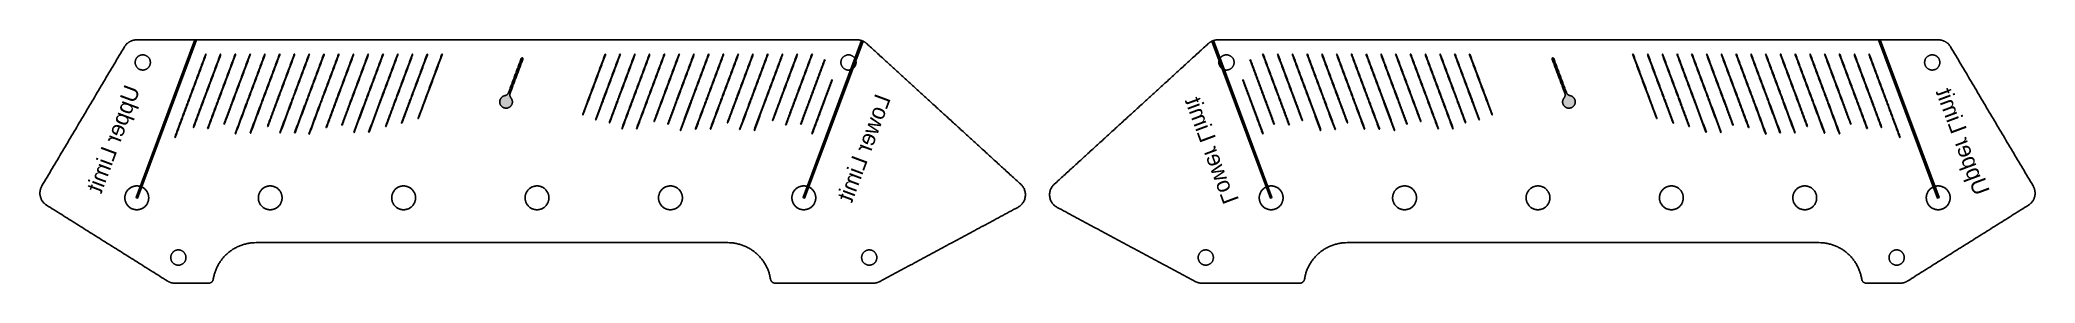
# Model space of a CAD drawing. Header units: inches. Extents: x -29 to -12.5, y 19.4 to 21.4.
import ezdxf

# ---------------------------------------------------------------- set-up
doc = ezdxf.new("R2010")
doc.units = ezdxf.units.IN
doc.header["$MEASUREMENT"] = 0
for name, color, linetype, true_color in [('cut clear acryl', 1, 'Continuous', 0xfb0007), ('cut white', 1, 'Continuous', 0xfb0007), ('etch clear acryl', 18, 'Continuous', 0x000000)]:
    doc.layers.add(name, color=color, linetype=linetype, true_color=true_color)

msp = doc.modelspace()

# ---------------------------------------------------------------- texts
at = {"layer": 'etch clear acryl', "extrusion": (0, 0, -1), "char_height": 0.13529, "attachment_point": 1, "line_spacing_factor": 0.963855}
for s, insert, width, text_direction in [('\\fFOT-Rodin Pro M;Upper Limit', (-28.247, 21.073), 1.04931, (-0.348736, -0.937221, 0)), ('\\fFOT-Rodin Pro M;Lower Limit', (-22.044, 20.998), 1.04766, (-0.348736, -0.937221, 0)), ('\\fFOT-Rodin Pro M;Lower Limit', (-19.04, 20.112), 1.04766, (-0.348736, 0.937221, 0)), ('\\fFOT-Rodin Pro M;Upper Limit', (-12.835, 20.185), 1.04931, (-0.348736, 0.937221, 0))]:
    msp.add_mtext(s, dxfattribs=dict(at, insert=insert, width=width, text_direction=text_direction))

# ---------------------------------------------------------------- hatches: boundary and pattern name
at = {"layer": 'etch clear acryl'}
for points in [[(-27.671, 21.435), (-28.156, 20.131), (-28.143, 20.126), (-27.656, 21.435)], [(-27.832, 20.628), (-27.836, 20.628), (-27.711, 20.965), (-27.58, 21.317), (-27.576, 21.317), (-27.707, 20.965)], [(-27.68, 20.709), (-27.684, 20.709), (-27.589, 20.965), (-27.458, 21.317), (-27.454, 21.317), (-27.585, 20.965)], [(-27.56, 20.703), (-27.564, 20.703), (-27.467, 20.965), (-27.336, 21.317), (-27.332, 21.317), (-27.463, 20.965)], [(-27.426, 20.737), (-27.43, 20.737), (-27.345, 20.965), (-27.214, 21.317), (-27.21, 21.317), (-27.341, 20.965)], [(-27.334, 20.657), (-27.337, 20.657), (-27.223, 20.965), (-27.092, 21.317), (-27.088, 21.317), (-27.219, 20.965)], [(-27.209, 20.664), (-27.213, 20.664), (-27.101, 20.965), (-26.97, 21.317), (-26.966, 21.317), (-27.097, 20.965)], [(-27.066, 20.719), (-27.07, 20.719), (-26.979, 20.965), (-26.848, 21.317), (-26.844, 21.317), (-26.975, 20.965)], [(-26.964, 20.666), (-26.968, 20.666), (-26.857, 20.965), (-26.726, 21.317), (-26.722, 21.317), (-26.853, 20.965)], [(-26.842, 20.667), (-26.846, 20.667), (-26.735, 20.965), (-26.604, 21.317), (-26.6, 21.317), (-26.731, 20.965)], [(-26.725, 20.654), (-26.728, 20.654), (-26.613, 20.965), (-26.482, 21.317), (-26.478, 21.317), (-26.609, 20.965)], [(-26.582, 20.709), (-26.586, 20.709), (-26.491, 20.965), (-26.36, 21.317), (-26.356, 21.317), (-26.487, 20.965)], [(-26.452, 20.73), (-26.456, 20.73), (-26.369, 20.965), (-26.238, 21.317), (-26.234, 21.317), (-26.365, 20.965)], [(-26.353, 20.67), (-26.357, 20.67), (-26.247, 20.965), (-26.116, 21.317), (-26.112, 21.317), (-26.243, 20.965)], [(-26.23, 20.671), (-26.234, 20.671), (-26.125, 20.965), (-25.994, 21.317), (-25.99, 21.317), (-26.121, 20.965)], [(-26.09, 20.719), (-26.094, 20.719), (-26.003, 20.965), (-25.872, 21.317), (-25.868, 21.317), (-25.999, 20.965)], [(-25.959, 20.745), (-25.963, 20.745), (-25.881, 20.965), (-25.75, 21.317), (-25.746, 21.317), (-25.877, 20.965)], [(-25.822, 20.785), (-25.826, 20.785), (-25.759, 20.965), (-25.628, 21.317), (-25.624, 21.317), (-25.755, 20.965)], [(-24.972, 21.281), (-25.077, 20.999), (-25.077, 20.998), (-25.078, 20.997), (-25.078, 20.996), (-25.079, 20.994), (-25.08, 20.993), (-25.08, 20.992), (-25.081, 20.991), (-25.082, 20.99), (-25.082, 20.989), (-25.083, 20.988), (-25.084, 20.987), (-25.085, 20.986), (-25.086, 20.985), (-25.087, 20.984), (-25.088, 20.983), (-25.089, 20.982), (-25.09, 20.982), (-25.091, 20.981), (-25.092, 20.98), (-25.093, 20.979), (-25.094, 20.979), (-25.095, 20.978), (-25.096, 20.977), (-25.098, 20.977), (-25.099, 20.976), (-25.1, 20.976), (-25.101, 20.975), (-25.102, 20.975), (-25.104, 20.975), (-25.105, 20.974), (-25.106, 20.974), (-25.107, 20.974), (-25.109, 20.974), (-25.11, 20.973), (-25.111, 20.973), (-25.112, 20.973), (-25.112, 20.973), (-25.113, 20.972), (-25.114, 20.972), (-25.115, 20.972), (-25.116, 20.972), (-25.117, 20.971), (-25.118, 20.971), (-25.119, 20.97), (-25.119, 20.97), (-25.12, 20.97), (-25.121, 20.969), (-25.122, 20.969), (-25.123, 20.968), (-25.124, 20.968), (-25.124, 20.968), (-25.125, 20.967), (-25.126, 20.967), (-25.127, 20.966), (-25.128, 20.966), (-25.128, 20.965), (-25.129, 20.964), (-25.13, 20.964), (-25.131, 20.963), (-25.131, 20.963), (-25.132, 20.962), (-25.133, 20.962), (-25.133, 20.961), (-25.134, 20.96), (-25.135, 20.96), (-25.135, 20.959), (-25.136, 20.958), (-25.137, 20.958), (-25.137, 20.957), (-25.139, 20.956), (-25.14, 20.954), (-25.141, 20.953), (-25.142, 20.951), (-25.143, 20.95), (-25.144, 20.948), (-25.144, 20.947), (-25.145, 20.945), (-25.146, 20.944), (-25.147, 20.942), (-25.147, 20.94), (-25.148, 20.939), (-25.148, 20.937), (-25.148, 20.936), (-25.149, 20.935), (-25.149, 20.934), (-25.149, 20.933), (-25.15, 20.932), (-25.15, 20.931), (-25.15, 20.93), (-25.15, 20.928), (-25.15, 20.927), (-25.15, 20.926), (-25.15, 20.925), (-25.15, 20.924), (-25.15, 20.922), (-25.15, 20.921), (-25.15, 20.92), (-25.15, 20.919), (-25.15, 20.917), (-25.15, 20.916), (-25.15, 20.915), (-25.15, 20.914), (-25.149, 20.912), (-25.149, 20.911), (-25.149, 20.91), (-25.149, 20.909), (-25.148, 20.908), (-25.148, 20.906), (-25.147, 20.905), (-25.147, 20.904), (-25.146, 20.903), (-25.146, 20.901), (-25.145, 20.9), (-25.145, 20.899), (-25.144, 20.898), (-25.144, 20.897), (-25.143, 20.896), (-25.142, 20.895), (-25.142, 20.894), (-25.141, 20.893), (-25.14, 20.891), (-25.139, 20.89), (-25.139, 20.889), (-25.138, 20.888), (-25.137, 20.888), (-25.136, 20.887), (-25.135, 20.886), (-25.134, 20.885), (-25.133, 20.884), (-25.133, 20.883), (-25.132, 20.882), (-25.131, 20.882), (-25.13, 20.881), (-25.129, 20.88), (-25.128, 20.879), (-25.127, 20.879), (-25.126, 20.878), (-25.125, 20.877), (-25.124, 20.877), (-25.123, 20.876), (-25.122, 20.876), (-25.121, 20.875), (-25.119, 20.875), (-25.118, 20.874), (-25.117, 20.874), (-25.116, 20.873), (-25.115, 20.873), (-25.114, 20.873), (-25.113, 20.872), (-25.112, 20.872), (-25.111, 20.872), (-25.11, 20.872), (-25.109, 20.871), (-25.107, 20.871), (-25.106, 20.871), (-25.105, 20.871), (-25.104, 20.871), (-25.103, 20.87), (-25.101, 20.87), (-25.1, 20.87), (-25.099, 20.87), (-25.098, 20.87), (-25.097, 20.87), (-25.095, 20.87), (-25.094, 20.87), (-25.093, 20.87), (-25.092, 20.871), (-25.09, 20.871), (-25.089, 20.871), (-25.088, 20.871), (-25.087, 20.872), (-25.085, 20.872), (-25.084, 20.872), (-25.083, 20.873), (-25.082, 20.873), (-25.08, 20.873), (-25.079, 20.874), (-25.078, 20.874), (-25.077, 20.875), (-25.076, 20.875), (-25.074, 20.876), (-25.073, 20.876), (-25.072, 20.877), (-25.071, 20.878), (-25.07, 20.878), (-25.069, 20.879), (-25.068, 20.88), (-25.067, 20.881), (-25.066, 20.881), (-25.065, 20.882), (-25.064, 20.883), (-25.063, 20.884), (-25.062, 20.885), (-25.061, 20.886), (-25.06, 20.886), (-25.059, 20.887), (-25.059, 20.888), (-25.058, 20.889), (-25.057, 20.89), (-25.056, 20.891), (-25.056, 20.892), (-25.055, 20.893), (-25.054, 20.894), (-25.054, 20.895), (-25.053, 20.896), (-25.053, 20.897), (-25.052, 20.898), (-25.051, 20.899), (-25.051, 20.9), (-25.05, 20.901), (-25.05, 20.903), (-25.049, 20.904), (-25.049, 20.906), (-25.048, 20.907), (-25.048, 20.909), (-25.047, 20.911), (-25.047, 20.912), (-25.047, 20.914), (-25.046, 20.916), (-25.046, 20.918), (-25.046, 20.919), (-25.046, 20.921), (-25.046, 20.923), (-25.046, 20.924), (-25.046, 20.925), (-25.046, 20.926), (-25.046, 20.927), (-25.046, 20.928), (-25.046, 20.928), (-25.046, 20.929), (-25.046, 20.93), (-25.047, 20.931), (-25.047, 20.932), (-25.047, 20.933), (-25.047, 20.934), (-25.047, 20.935), (-25.048, 20.936), (-25.048, 20.937), (-25.048, 20.938), (-25.048, 20.938), (-25.049, 20.939), (-25.049, 20.94), (-25.049, 20.941), (-25.05, 20.942), (-25.05, 20.943), (-25.05, 20.944), (-25.051, 20.945), (-25.051, 20.945), (-25.052, 20.946), (-25.052, 20.947), (-25.053, 20.948), (-25.053, 20.949), (-25.053, 20.949), (-25.054, 20.95), (-25.054, 20.951), (-25.055, 20.952), (-25.055, 20.953), (-25.056, 20.953), (-25.057, 20.954), (-25.058, 20.955), (-25.058, 20.956), (-25.059, 20.957), (-25.06, 20.958), (-25.061, 20.96), (-25.061, 20.961), (-25.062, 20.962), (-25.062, 20.963), (-25.063, 20.964), (-25.063, 20.965), (-25.064, 20.966), (-25.064, 20.968), (-25.065, 20.969), (-25.065, 20.97), (-25.066, 20.971), (-25.066, 20.973), (-25.066, 20.974), (-25.066, 20.975), (-25.066, 20.977), (-25.066, 20.978), (-25.067, 20.979), (-25.067, 20.98), (-25.067, 20.982), (-25.066, 20.983), (-25.066, 20.984), (-25.066, 20.986), (-25.066, 20.987), (-25.066, 20.988), (-25.066, 20.989), (-25.065, 20.991), (-25.065, 20.992), (-25.064, 20.993), (-25.064, 20.994), (-24.959, 21.276), (-24.959, 21.276), (-24.959, 21.277), (-24.959, 21.277), (-24.959, 21.277), (-24.959, 21.277), (-24.959, 21.277), (-24.959, 21.277), (-24.959, 21.278), (-24.959, 21.278), (-24.959, 21.278), (-24.959, 21.278), (-24.959, 21.278), (-24.959, 21.278), (-24.959, 21.278), (-24.959, 21.279), (-24.959, 21.279), (-24.959, 21.279), (-24.959, 21.279), (-24.959, 21.279), (-24.959, 21.28), (-24.959, 21.28), (-24.959, 21.28), (-24.959, 21.28), (-24.959, 21.28), (-24.959, 21.28), (-24.959, 21.281), (-24.959, 21.281), (-24.959, 21.281), (-24.959, 21.281), (-24.959, 21.281), (-24.959, 21.281), (-24.959, 21.282), (-24.959, 21.282), (-24.959, 21.282), (-24.96, 21.282), (-24.96, 21.282), (-24.96, 21.282), (-24.96, 21.283), (-24.96, 21.283), (-24.96, 21.283), (-24.96, 21.283), (-24.96, 21.283), (-24.96, 21.283), (-24.96, 21.283), (-24.961, 21.283), (-24.961, 21.284), (-24.961, 21.284), (-24.961, 21.284), (-24.961, 21.284), (-24.961, 21.284), (-24.961, 21.284), (-24.961, 21.284), (-24.962, 21.284), (-24.962, 21.284), (-24.962, 21.285), (-24.962, 21.285), (-24.962, 21.285), (-24.962, 21.285), (-24.962, 21.285), (-24.963, 21.285), (-24.963, 21.285), (-24.963, 21.285), (-24.963, 21.285), (-24.963, 21.285), (-24.963, 21.285), (-24.963, 21.285), (-24.964, 21.285), (-24.964, 21.285), (-24.964, 21.285), (-24.964, 21.285), (-24.964, 21.285), (-24.964, 21.285), (-24.965, 21.286), (-24.965, 21.286), (-24.965, 21.286), (-24.965, 21.286), (-24.965, 21.286), (-24.965, 21.286), (-24.966, 21.286), (-24.966, 21.286), (-24.966, 21.286), (-24.966, 21.286), (-24.966, 21.286), (-24.966, 21.286), (-24.967, 21.286), (-24.967, 21.285), (-24.967, 21.285), (-24.967, 21.285), (-24.967, 21.285), (-24.967, 21.285), (-24.968, 21.285), (-24.968, 21.285), (-24.968, 21.285), (-24.968, 21.285), (-24.968, 21.285), (-24.968, 21.285), (-24.969, 21.285), (-24.969, 21.285), (-24.969, 21.285), (-24.969, 21.285), (-24.969, 21.285), (-24.969, 21.284), (-24.97, 21.284), (-24.97, 21.284), (-24.97, 21.284), (-24.97, 21.284), (-24.97, 21.284), (-24.97, 21.284), (-24.97, 21.284), (-24.97, 21.284), (-24.971, 21.283), (-24.971, 21.283), (-24.971, 21.283), (-24.971, 21.283), (-24.971, 21.283), (-24.971, 21.283), (-24.971, 21.283), (-24.971, 21.283), (-24.971, 21.282), (-24.971, 21.282), (-24.972, 21.282), (-24.972, 21.282), (-24.972, 21.282), (-24.972, 21.282), (-24.972, 21.282), (-24.972, 21.281), (-24.972, 21.281)], [(-24.972, 21.281), (-25.077, 20.999), (-25.077, 20.998), (-25.078, 20.997), (-25.078, 20.996), (-25.079, 20.994), (-25.08, 20.993), (-25.08, 20.992), (-25.081, 20.991), (-25.082, 20.99), (-25.082, 20.989), (-25.083, 20.988), (-25.084, 20.987), (-25.085, 20.986), (-25.086, 20.985), (-25.087, 20.984), (-25.088, 20.983), (-25.089, 20.982), (-25.09, 20.982), (-25.091, 20.981), (-25.092, 20.98), (-25.093, 20.979), (-25.094, 20.979), (-25.095, 20.978), (-25.096, 20.977), (-25.098, 20.977), (-25.099, 20.976), (-25.1, 20.976), (-25.101, 20.975), (-25.102, 20.975), (-25.104, 20.975), (-25.105, 20.974), (-25.106, 20.974), (-25.107, 20.974), (-25.109, 20.974), (-25.11, 20.973), (-25.111, 20.973), (-25.112, 20.973), (-25.112, 20.973), (-25.113, 20.972), (-25.114, 20.972), (-25.115, 20.972), (-25.116, 20.972), (-25.117, 20.971), (-25.118, 20.971), (-25.119, 20.97), (-25.119, 20.97), (-25.12, 20.97), (-25.121, 20.969), (-25.122, 20.969), (-25.123, 20.968), (-25.124, 20.968), (-25.124, 20.968), (-25.125, 20.967), (-25.126, 20.967), (-25.127, 20.966), (-25.128, 20.966), (-25.128, 20.965), (-25.129, 20.964), (-25.13, 20.964), (-25.131, 20.963), (-25.131, 20.963), (-25.132, 20.962), (-25.133, 20.962), (-25.133, 20.961), (-25.134, 20.96), (-25.135, 20.96), (-25.135, 20.959), (-25.136, 20.958), (-25.137, 20.958), (-25.137, 20.957), (-25.139, 20.956), (-25.14, 20.954), (-25.141, 20.953), (-25.142, 20.951), (-25.143, 20.95), (-25.144, 20.948), (-25.144, 20.947), (-25.145, 20.945), (-25.146, 20.944), (-25.147, 20.942), (-25.147, 20.94), (-25.148, 20.939), (-25.148, 20.937), (-25.148, 20.936), (-25.149, 20.935), (-25.149, 20.934), (-25.149, 20.933), (-25.15, 20.932), (-25.15, 20.931), (-25.15, 20.93), (-25.15, 20.928), (-25.15, 20.927), (-25.15, 20.926), (-25.15, 20.925), (-25.15, 20.924), (-25.15, 20.922), (-25.15, 20.921), (-25.15, 20.92), (-25.15, 20.919), (-25.15, 20.917), (-25.15, 20.916), (-25.15, 20.915), (-25.15, 20.914), (-25.149, 20.912), (-25.149, 20.911), (-25.149, 20.91), (-25.149, 20.909), (-25.148, 20.908), (-25.148, 20.906), (-25.147, 20.905), (-25.147, 20.904), (-25.146, 20.903), (-25.146, 20.901), (-25.145, 20.9), (-25.145, 20.899), (-25.144, 20.898), (-25.144, 20.897), (-25.143, 20.896), (-25.142, 20.895), (-25.142, 20.894), (-25.141, 20.893), (-25.14, 20.891), (-25.139, 20.89), (-25.139, 20.889), (-25.138, 20.888), (-25.137, 20.888), (-25.136, 20.887), (-25.135, 20.886), (-25.134, 20.885), (-25.133, 20.884), (-25.133, 20.883), (-25.132, 20.882), (-25.131, 20.882), (-25.13, 20.881), (-25.129, 20.88), (-25.128, 20.879), (-25.127, 20.879), (-25.126, 20.878), (-25.125, 20.877), (-25.124, 20.877), (-25.123, 20.876), (-25.122, 20.876), (-25.121, 20.875), (-25.119, 20.875), (-25.118, 20.874), (-25.117, 20.874), (-25.116, 20.873), (-25.115, 20.873), (-25.114, 20.873), (-25.113, 20.872), (-25.112, 20.872), (-25.111, 20.872), (-25.11, 20.872), (-25.109, 20.871), (-25.107, 20.871), (-25.106, 20.871), (-25.105, 20.871), (-25.104, 20.871), (-25.103, 20.87), (-25.101, 20.87), (-25.1, 20.87), (-25.099, 20.87), (-25.098, 20.87), (-25.097, 20.87), (-25.095, 20.87), (-25.094, 20.87), (-25.093, 20.87), (-25.092, 20.871), (-25.09, 20.871), (-25.089, 20.871), (-25.088, 20.871), (-25.087, 20.872), (-25.085, 20.872), (-25.084, 20.872), (-25.083, 20.873), (-25.082, 20.873), (-25.08, 20.873), (-25.079, 20.874), (-25.078, 20.874), (-25.077, 20.875), (-25.076, 20.875), (-25.074, 20.876), (-25.073, 20.876), (-25.072, 20.877), (-25.071, 20.878), (-25.07, 20.878), (-25.069, 20.879), (-25.068, 20.88), (-25.067, 20.881), (-25.066, 20.881), (-25.065, 20.882), (-25.064, 20.883), (-25.063, 20.884), (-25.062, 20.885), (-25.061, 20.886), (-25.06, 20.886), (-25.059, 20.887), (-25.059, 20.888), (-25.058, 20.889), (-25.057, 20.89), (-25.056, 20.891), (-25.056, 20.892), (-25.055, 20.893), (-25.054, 20.894), (-25.054, 20.895), (-25.053, 20.896), (-25.053, 20.897), (-25.052, 20.898), (-25.051, 20.899), (-25.051, 20.9), (-25.05, 20.901), (-25.05, 20.903), (-25.049, 20.904), (-25.049, 20.906), (-25.048, 20.907), (-25.048, 20.909), (-25.047, 20.911), (-25.047, 20.912), (-25.047, 20.914), (-25.046, 20.916), (-25.046, 20.918), (-25.046, 20.919), (-25.046, 20.921), (-25.046, 20.923), (-25.046, 20.924), (-25.046, 20.925), (-25.046, 20.926), (-25.046, 20.927), (-25.046, 20.928), (-25.046, 20.928), (-25.046, 20.929), (-25.046, 20.93), (-25.047, 20.931), (-25.047, 20.932), (-25.047, 20.933), (-25.047, 20.934), (-25.047, 20.935), (-25.048, 20.936), (-25.048, 20.937), (-25.048, 20.938), (-25.048, 20.938), (-25.049, 20.939), (-25.049, 20.94), (-25.049, 20.941), (-25.05, 20.942), (-25.05, 20.943), (-25.05, 20.944), (-25.051, 20.945), (-25.051, 20.945), (-25.052, 20.946), (-25.052, 20.947), (-25.053, 20.948), (-25.053, 20.949), (-25.053, 20.949), (-25.054, 20.95), (-25.054, 20.951), (-25.055, 20.952), (-25.055, 20.953), (-25.056, 20.953), (-25.057, 20.954), (-25.058, 20.955), (-25.058, 20.956), (-25.059, 20.957), (-25.06, 20.958), (-25.061, 20.96), (-25.061, 20.961), (-25.062, 20.962), (-25.062, 20.963), (-25.063, 20.964), (-25.063, 20.965), (-25.064, 20.966), (-25.064, 20.968), (-25.065, 20.969), (-25.065, 20.97), (-25.066, 20.971), (-25.066, 20.973), (-25.066, 20.974), (-25.066, 20.975), (-25.066, 20.977), (-25.066, 20.978), (-25.067, 20.979), (-25.067, 20.98), (-25.067, 20.982), (-25.066, 20.983), (-25.066, 20.984), (-25.066, 20.986), (-25.066, 20.987), (-25.066, 20.988), (-25.066, 20.989), (-25.065, 20.991), (-25.065, 20.992), (-25.064, 20.993), (-25.064, 20.994), (-24.959, 21.276), (-24.959, 21.276), (-24.959, 21.277), (-24.959, 21.277), (-24.959, 21.277), (-24.959, 21.277), (-24.959, 21.277), (-24.959, 21.277), (-24.959, 21.278), (-24.959, 21.278), (-24.959, 21.278), (-24.959, 21.278), (-24.959, 21.278), (-24.959, 21.278), (-24.959, 21.278), (-24.959, 21.279), (-24.959, 21.279), (-24.959, 21.279), (-24.959, 21.279), (-24.959, 21.279), (-24.959, 21.28), (-24.959, 21.28), (-24.959, 21.28), (-24.959, 21.28), (-24.959, 21.28), (-24.959, 21.28), (-24.959, 21.281), (-24.959, 21.281), (-24.959, 21.281), (-24.959, 21.281), (-24.959, 21.281), (-24.959, 21.281), (-24.959, 21.282), (-24.959, 21.282), (-24.959, 21.282), (-24.96, 21.282), (-24.96, 21.282), (-24.96, 21.282), (-24.96, 21.283), (-24.96, 21.283), (-24.96, 21.283), (-24.96, 21.283), (-24.96, 21.283), (-24.96, 21.283), (-24.96, 21.283), (-24.961, 21.283), (-24.961, 21.284), (-24.961, 21.284), (-24.961, 21.284), (-24.961, 21.284), (-24.961, 21.284), (-24.961, 21.284), (-24.961, 21.284), (-24.962, 21.284), (-24.962, 21.284), (-24.962, 21.285), (-24.962, 21.285), (-24.962, 21.285), (-24.962, 21.285), (-24.962, 21.285), (-24.963, 21.285), (-24.963, 21.285), (-24.963, 21.285), (-24.963, 21.285), (-24.963, 21.285), (-24.963, 21.285), (-24.963, 21.285), (-24.964, 21.285), (-24.964, 21.285), (-24.964, 21.285), (-24.964, 21.285), (-24.964, 21.285), (-24.964, 21.285), (-24.965, 21.286), (-24.965, 21.286), (-24.965, 21.286), (-24.965, 21.286), (-24.965, 21.286), (-24.965, 21.286), (-24.966, 21.286), (-24.966, 21.286), (-24.966, 21.286), (-24.966, 21.286), (-24.966, 21.286), (-24.966, 21.286), (-24.967, 21.286), (-24.967, 21.285), (-24.967, 21.285), (-24.967, 21.285), (-24.967, 21.285), (-24.967, 21.285), (-24.968, 21.285), (-24.968, 21.285), (-24.968, 21.285), (-24.968, 21.285), (-24.968, 21.285), (-24.968, 21.285), (-24.969, 21.285), (-24.969, 21.285), (-24.969, 21.285), (-24.969, 21.285), (-24.969, 21.285), (-24.969, 21.284), (-24.97, 21.284), (-24.97, 21.284), (-24.97, 21.284), (-24.97, 21.284), (-24.97, 21.284), (-24.97, 21.284), (-24.97, 21.284), (-24.97, 21.284), (-24.971, 21.283), (-24.971, 21.283), (-24.971, 21.283), (-24.971, 21.283), (-24.971, 21.283), (-24.971, 21.283), (-24.971, 21.283), (-24.971, 21.283), (-24.971, 21.282), (-24.971, 21.282), (-24.972, 21.282), (-24.972, 21.282), (-24.972, 21.282), (-24.972, 21.282), (-24.972, 21.282), (-24.972, 21.281), (-24.972, 21.281)], [(-24.462, 20.815), (-24.466, 20.815), (-24.41, 20.965), (-24.279, 21.317), (-24.275, 21.317), (-24.406, 20.965)], [(-24.355, 20.774), (-24.359, 20.774), (-24.288, 20.965), (-24.157, 21.317), (-24.153, 21.317), (-24.284, 20.965)], [(-24.242, 20.749), (-24.246, 20.749), (-24.166, 20.965), (-24.035, 21.317), (-24.031, 21.317), (-24.162, 20.965)], [(-24.138, 20.7), (-24.142, 20.7), (-24.044, 20.965), (-23.913, 21.317), (-23.909, 21.317), (-24.04, 20.965)], [(-24.017, 20.7), (-24.021, 20.7), (-23.922, 20.965), (-23.791, 21.317), (-23.787, 21.317), (-23.918, 20.965)], [(-23.872, 20.76), (-23.876, 20.76), (-23.8, 20.965), (-23.669, 21.317), (-23.665, 21.317), (-23.796, 20.965)], [(-23.758, 20.739), (-23.762, 20.739), (-23.678, 20.965), (-23.547, 21.317), (-23.543, 21.317), (-23.674, 20.965)], [(-23.657, 20.684), (-23.66, 20.684), (-23.556, 20.965), (-23.425, 21.317), (-23.421, 21.317), (-23.552, 20.965)], [(-23.53, 20.696), (-23.534, 20.696), (-23.434, 20.965), (-23.303, 21.317), (-23.299, 21.317), (-23.43, 20.965)], [(-23.408, 20.696), (-23.412, 20.696), (-23.312, 20.965), (-23.181, 21.317), (-23.177, 21.317), (-23.308, 20.965)], [(-23.266, 20.749), (-23.27, 20.749), (-23.19, 20.965), (-23.059, 21.317), (-23.055, 21.317), (-23.186, 20.965)], [(-23.165, 20.694), (-23.169, 20.694), (-23.068, 20.965), (-22.937, 21.317), (-22.933, 21.317), (-23.064, 20.965)], [(-23.045, 20.686), (-23.049, 20.686), (-22.946, 20.965), (-22.815, 21.317), (-22.811, 21.317), (-22.942, 20.965)], [(-22.893, 20.767), (-22.897, 20.767), (-22.824, 20.965), (-22.693, 21.317), (-22.689, 21.317), (-22.82, 20.965)], [(-22.784, 20.732), (-22.788, 20.732), (-22.702, 20.965), (-22.571, 21.317), (-22.567, 21.317), (-22.698, 20.965)], [(-22.66, 20.738), (-22.664, 20.738), (-22.58, 20.965), (-22.466, 21.271), (-22.462, 21.271), (-22.576, 20.965)], [(-22.161, 21.429), (-22.644, 20.131), (-22.631, 20.126), (-22.148, 21.424)], [(-18.749, 20.738), (-18.753, 20.738), (-18.837, 20.965), (-18.951, 21.271), (-18.947, 21.271), (-18.833, 20.965)], [(-18.625, 20.732), (-18.629, 20.732), (-18.715, 20.965), (-18.846, 21.317), (-18.842, 21.317), (-18.711, 20.965)], [(-18.516, 20.767), (-18.52, 20.767), (-18.593, 20.965), (-18.724, 21.317), (-18.72, 21.317), (-18.589, 20.965)], [(-18.364, 20.686), (-18.368, 20.686), (-18.471, 20.965), (-18.602, 21.317), (-18.598, 21.317), (-18.467, 20.965)], [(-18.244, 20.694), (-18.248, 20.694), (-18.349, 20.965), (-18.48, 21.317), (-18.476, 21.317), (-18.345, 20.965)], [(-18.143, 20.749), (-18.147, 20.749), (-18.227, 20.965), (-18.358, 21.317), (-18.354, 21.317), (-18.223, 20.965)], [(-18.001, 20.696), (-18.005, 20.696), (-18.105, 20.965), (-18.236, 21.317), (-18.232, 21.317), (-18.101, 20.965)], [(-17.879, 20.696), (-17.883, 20.696), (-17.983, 20.965), (-18.114, 21.317), (-18.11, 21.317), (-17.979, 20.965)], [(-17.753, 20.684), (-17.757, 20.684), (-17.861, 20.965), (-17.992, 21.317), (-17.988, 21.317), (-17.857, 20.965)], [(-17.651, 20.739), (-17.655, 20.739), (-17.739, 20.965), (-17.87, 21.317), (-17.866, 21.317), (-17.735, 20.965)], [(-17.537, 20.76), (-17.541, 20.76), (-17.617, 20.965), (-17.748, 21.317), (-17.744, 21.317), (-17.613, 20.965)], [(-17.393, 20.7), (-17.396, 20.7), (-17.495, 20.965), (-17.626, 21.317), (-17.622, 21.317), (-17.491, 20.965)], [(-17.271, 20.7), (-17.275, 20.7), (-17.373, 20.965), (-17.504, 21.317), (-17.5, 21.317), (-17.369, 20.965)], [(-17.167, 20.749), (-17.171, 20.749), (-17.251, 20.965), (-17.382, 21.317), (-17.378, 21.317), (-17.247, 20.965)], [(-17.054, 20.774), (-17.058, 20.774), (-17.129, 20.965), (-17.26, 21.317), (-17.256, 21.317), (-17.125, 20.965)], [(-16.947, 20.815), (-16.951, 20.815), (-17.007, 20.965), (-17.138, 21.317), (-17.134, 21.317), (-17.003, 20.965)], [(-15.587, 20.785), (-15.591, 20.785), (-15.658, 20.965), (-15.789, 21.317), (-15.785, 21.317), (-15.654, 20.965)], [(-15.45, 20.745), (-15.454, 20.745), (-15.536, 20.965), (-15.667, 21.317), (-15.663, 21.317), (-15.532, 20.965)], [(-15.319, 20.719), (-15.323, 20.719), (-15.414, 20.965), (-15.545, 21.317), (-15.541, 21.317), (-15.41, 20.965)], [(-15.179, 20.671), (-15.183, 20.671), (-15.292, 20.965), (-15.423, 21.317), (-15.419, 21.317), (-15.288, 20.965)], [(-15.057, 20.67), (-15.06, 20.67), (-15.17, 20.965), (-15.301, 21.317), (-15.297, 21.317), (-15.166, 20.965)], [(-14.957, 20.73), (-14.961, 20.73), (-15.048, 20.965), (-15.179, 21.317), (-15.175, 21.317), (-15.044, 20.965)], [(-14.827, 20.709), (-14.831, 20.709), (-14.926, 20.965), (-15.057, 21.317), (-15.053, 21.317), (-14.922, 20.965)], [(-14.685, 20.654), (-14.689, 20.654), (-14.804, 20.965), (-14.935, 21.317), (-14.931, 21.317), (-14.8, 20.965)], [(-14.567, 20.667), (-14.571, 20.667), (-14.682, 20.965), (-14.813, 21.317), (-14.809, 21.317), (-14.678, 20.965)], [(-14.445, 20.666), (-14.449, 20.666), (-14.56, 20.965), (-14.691, 21.317), (-14.687, 21.317), (-14.556, 20.965)], [(-14.343, 20.719), (-14.347, 20.719), (-14.438, 20.965), (-14.569, 21.317), (-14.565, 21.317), (-14.434, 20.965)], [(-14.2, 20.664), (-14.204, 20.664), (-14.316, 20.965), (-14.447, 21.317), (-14.443, 21.317), (-14.312, 20.965)], [(-14.076, 20.657), (-14.08, 20.657), (-14.194, 20.965), (-14.325, 21.317), (-14.321, 21.317), (-14.19, 20.965)], [(-13.984, 20.737), (-13.987, 20.737), (-14.072, 20.965), (-14.203, 21.317), (-14.199, 21.317), (-14.068, 20.965)], [(-13.849, 20.703), (-13.853, 20.703), (-13.95, 20.965), (-14.081, 21.317), (-14.077, 21.317), (-13.946, 20.965)], [(-13.729, 20.709), (-13.733, 20.709), (-13.828, 20.965), (-13.959, 21.317), (-13.955, 21.317), (-13.824, 20.965)], [(-13.577, 20.628), (-13.581, 20.628), (-13.706, 20.965), (-13.837, 21.317), (-13.833, 21.317), (-13.702, 20.965)], [(-22.568, 20.657), (-22.572, 20.657), (-22.458, 20.965), (-22.406, 21.105), (-22.402, 21.105), (-22.454, 20.965)], [(-18.841, 20.657), (-18.845, 20.657), (-18.959, 20.965), (-19.011, 21.105), (-19.007, 21.105), (-18.955, 20.965)]]:
    msp.add_hatch(color=256, dxfattribs=at).paths.add_polyline_path(points, flags=0)
at = {"layer": 'etch clear acryl', "extrusion": (0, 0, -1)}
for points in [[(13.742, 21.435), (13.257, 20.131), (13.27, 20.126), (13.757, 21.435)], [(19.252, 21.429), (18.769, 20.131), (18.782, 20.126), (19.265, 21.424)], [(16.441, 21.281), (16.336, 20.999), (16.336, 20.998), (16.335, 20.997), (16.335, 20.996), (16.334, 20.994), (16.333, 20.993), (16.333, 20.992), (16.332, 20.991), (16.331, 20.99), (16.331, 20.989), (16.33, 20.988), (16.329, 20.987), (16.328, 20.986), (16.327, 20.985), (16.326, 20.984), (16.325, 20.983), (16.324, 20.982), (16.323, 20.982), (16.322, 20.981), (16.321, 20.98), (16.32, 20.979), (16.319, 20.979), (16.318, 20.978), (16.317, 20.977), (16.316, 20.977), (16.314, 20.976), (16.313, 20.976), (16.312, 20.975), (16.311, 20.975), (16.31, 20.975), (16.308, 20.974), (16.307, 20.974), (16.306, 20.974), (16.304, 20.974), (16.303, 20.973), (16.302, 20.973), (16.301, 20.973), (16.301, 20.973), (16.3, 20.972), (16.299, 20.972), (16.298, 20.972), (16.297, 20.972), (16.296, 20.971), (16.295, 20.971), (16.294, 20.97), (16.294, 20.97), (16.293, 20.97), (16.292, 20.969), (16.291, 20.969), (16.29, 20.968), (16.289, 20.968), (16.289, 20.968), (16.288, 20.967), (16.287, 20.967), (16.286, 20.966), (16.285, 20.966), (16.285, 20.965), (16.284, 20.964), (16.283, 20.964), (16.282, 20.963), (16.282, 20.963), (16.281, 20.962), (16.28, 20.962), (16.28, 20.961), (16.279, 20.96), (16.278, 20.96), (16.278, 20.959), (16.277, 20.958), (16.276, 20.958), (16.276, 20.957), (16.275, 20.956), (16.273, 20.954), (16.272, 20.953), (16.271, 20.951), (16.27, 20.95), (16.27, 20.948), (16.269, 20.947), (16.268, 20.945), (16.267, 20.944), (16.267, 20.942), (16.266, 20.94), (16.265, 20.939), (16.265, 20.937), (16.265, 20.936), (16.264, 20.935), (16.264, 20.934), (16.264, 20.933), (16.264, 20.932), (16.263, 20.931), (16.263, 20.93), (16.263, 20.928), (16.263, 20.927), (16.263, 20.926), (16.263, 20.925), (16.263, 20.924), (16.263, 20.922), (16.263, 20.921), (16.263, 20.92), (16.263, 20.919), (16.263, 20.917), (16.263, 20.916), (16.263, 20.915), (16.263, 20.914), (16.264, 20.912), (16.264, 20.911), (16.264, 20.91), (16.265, 20.909), (16.265, 20.908), (16.265, 20.906), (16.266, 20.905), (16.266, 20.904), (16.267, 20.903), (16.267, 20.901), (16.268, 20.9), (16.268, 20.899), (16.269, 20.898), (16.269, 20.897), (16.27, 20.896), (16.271, 20.895), (16.271, 20.894), (16.272, 20.893), (16.273, 20.891), (16.274, 20.89), (16.274, 20.889), (16.275, 20.888), (16.276, 20.888), (16.277, 20.887), (16.278, 20.886), (16.279, 20.885), (16.28, 20.884), (16.281, 20.883), (16.282, 20.882), (16.282, 20.882), (16.283, 20.881), (16.284, 20.88), (16.285, 20.879), (16.286, 20.879), (16.287, 20.878), (16.288, 20.877), (16.289, 20.877), (16.29, 20.876), (16.292, 20.876), (16.293, 20.875), (16.294, 20.875), (16.295, 20.874), (16.296, 20.874), (16.297, 20.873), (16.298, 20.873), (16.299, 20.873), (16.3, 20.872), (16.301, 20.872), (16.302, 20.872), (16.303, 20.872), (16.304, 20.871), (16.306, 20.871), (16.307, 20.871), (16.308, 20.871), (16.309, 20.871), (16.31, 20.87), (16.312, 20.87), (16.313, 20.87), (16.314, 20.87), (16.315, 20.87), (16.317, 20.87), (16.318, 20.87), (16.319, 20.87), (16.32, 20.87), (16.322, 20.871), (16.323, 20.871), (16.324, 20.871), (16.325, 20.871), (16.327, 20.872), (16.328, 20.872), (16.329, 20.872), (16.33, 20.873), (16.331, 20.873), (16.333, 20.873), (16.334, 20.874), (16.335, 20.874), (16.336, 20.875), (16.337, 20.875), (16.339, 20.876), (16.34, 20.876), (16.341, 20.877), (16.342, 20.878), (16.343, 20.878), (16.344, 20.879), (16.345, 20.88), (16.346, 20.881), (16.347, 20.881), (16.348, 20.882), (16.349, 20.883), (16.35, 20.884), (16.351, 20.885), (16.352, 20.886), (16.353, 20.886), (16.354, 20.887), (16.354, 20.888), (16.355, 20.889), (16.356, 20.89), (16.357, 20.891), (16.357, 20.892), (16.358, 20.893), (16.359, 20.894), (16.359, 20.895), (16.36, 20.896), (16.361, 20.897), (16.361, 20.898), (16.362, 20.899), (16.362, 20.9), (16.363, 20.901), (16.363, 20.903), (16.364, 20.904), (16.364, 20.906), (16.365, 20.907), (16.365, 20.909), (16.366, 20.911), (16.366, 20.912), (16.366, 20.914), (16.367, 20.916), (16.367, 20.918), (16.367, 20.919), (16.367, 20.921), (16.367, 20.923), (16.367, 20.924), (16.367, 20.925), (16.367, 20.926), (16.367, 20.927), (16.367, 20.928), (16.367, 20.928), (16.367, 20.929), (16.367, 20.93), (16.366, 20.931), (16.366, 20.932), (16.366, 20.933), (16.366, 20.934), (16.366, 20.935), (16.365, 20.936), (16.365, 20.937), (16.365, 20.938), (16.365, 20.938), (16.364, 20.939), (16.364, 20.94), (16.364, 20.941), (16.363, 20.942), (16.363, 20.943), (16.363, 20.944), (16.362, 20.945), (16.362, 20.945), (16.361, 20.946), (16.361, 20.947), (16.361, 20.948), (16.36, 20.949), (16.36, 20.949), (16.359, 20.95), (16.359, 20.951), (16.358, 20.952), (16.358, 20.953), (16.357, 20.953), (16.357, 20.954), (16.355, 20.955), (16.355, 20.956), (16.354, 20.957), (16.353, 20.958), (16.353, 20.96), (16.352, 20.961), (16.351, 20.962), (16.351, 20.963), (16.35, 20.964), (16.35, 20.965), (16.349, 20.966), (16.349, 20.968), (16.348, 20.969), (16.348, 20.97), (16.348, 20.971), (16.347, 20.973), (16.347, 20.974), (16.347, 20.975), (16.347, 20.977), (16.347, 20.978), (16.347, 20.979), (16.347, 20.98), (16.347, 20.982), (16.347, 20.983), (16.347, 20.984), (16.347, 20.986), (16.347, 20.987), (16.347, 20.988), (16.348, 20.989), (16.348, 20.991), (16.348, 20.992), (16.349, 20.993), (16.349, 20.994), (16.454, 21.276), (16.454, 21.276), (16.454, 21.277), (16.454, 21.277), (16.454, 21.277), (16.454, 21.277), (16.454, 21.277), (16.454, 21.277), (16.454, 21.278), (16.454, 21.278), (16.454, 21.278), (16.454, 21.278), (16.454, 21.278), (16.454, 21.278), (16.454, 21.278), (16.454, 21.279), (16.454, 21.279), (16.454, 21.279), (16.454, 21.279), (16.454, 21.279), (16.454, 21.28), (16.454, 21.28), (16.454, 21.28), (16.454, 21.28), (16.454, 21.28), (16.454, 21.28), (16.454, 21.281), (16.454, 21.281), (16.454, 21.281), (16.454, 21.281), (16.454, 21.281), (16.454, 21.281), (16.454, 21.282), (16.454, 21.282), (16.454, 21.282), (16.454, 21.282), (16.453, 21.282), (16.453, 21.282), (16.453, 21.283), (16.453, 21.283), (16.453, 21.283), (16.453, 21.283), (16.453, 21.283), (16.453, 21.283), (16.453, 21.283), (16.452, 21.283), (16.452, 21.284), (16.452, 21.284), (16.452, 21.284), (16.452, 21.284), (16.452, 21.284), (16.452, 21.284), (16.452, 21.284), (16.451, 21.284), (16.451, 21.284), (16.451, 21.285), (16.451, 21.285), (16.451, 21.285), (16.451, 21.285), (16.451, 21.285), (16.45, 21.285), (16.45, 21.285), (16.45, 21.285), (16.45, 21.285), (16.45, 21.285), (16.45, 21.285), (16.45, 21.285), (16.449, 21.285), (16.449, 21.285), (16.449, 21.285), (16.449, 21.285), (16.449, 21.285), (16.449, 21.285), (16.449, 21.286), (16.448, 21.286), (16.448, 21.286), (16.448, 21.286), (16.448, 21.286), (16.448, 21.286), (16.448, 21.286), (16.447, 21.286), (16.447, 21.286), (16.447, 21.286), (16.447, 21.286), (16.447, 21.286), (16.446, 21.286), (16.446, 21.285), (16.446, 21.285), (16.446, 21.285), (16.446, 21.285), (16.446, 21.285), (16.445, 21.285), (16.445, 21.285), (16.445, 21.285), (16.445, 21.285), (16.445, 21.285), (16.445, 21.285), (16.444, 21.285), (16.444, 21.285), (16.444, 21.285), (16.444, 21.285), (16.444, 21.285), (16.444, 21.284), (16.444, 21.284), (16.443, 21.284), (16.443, 21.284), (16.443, 21.284), (16.443, 21.284), (16.443, 21.284), (16.443, 21.284), (16.443, 21.284), (16.442, 21.283), (16.442, 21.283), (16.442, 21.283), (16.442, 21.283), (16.442, 21.283), (16.442, 21.283), (16.442, 21.283), (16.442, 21.283), (16.442, 21.282), (16.442, 21.282), (16.441, 21.282), (16.441, 21.282), (16.441, 21.282), (16.441, 21.282), (16.441, 21.282), (16.441, 21.281), (16.441, 21.281)], [(16.441, 21.281), (16.336, 20.999), (16.336, 20.998), (16.335, 20.997), (16.335, 20.996), (16.334, 20.994), (16.333, 20.993), (16.333, 20.992), (16.332, 20.991), (16.331, 20.99), (16.331, 20.989), (16.33, 20.988), (16.329, 20.987), (16.328, 20.986), (16.327, 20.985), (16.326, 20.984), (16.325, 20.983), (16.324, 20.982), (16.323, 20.982), (16.322, 20.981), (16.321, 20.98), (16.32, 20.979), (16.319, 20.979), (16.318, 20.978), (16.317, 20.977), (16.316, 20.977), (16.314, 20.976), (16.313, 20.976), (16.312, 20.975), (16.311, 20.975), (16.31, 20.975), (16.308, 20.974), (16.307, 20.974), (16.306, 20.974), (16.304, 20.974), (16.303, 20.973), (16.302, 20.973), (16.301, 20.973), (16.301, 20.973), (16.3, 20.972), (16.299, 20.972), (16.298, 20.972), (16.297, 20.972), (16.296, 20.971), (16.295, 20.971), (16.294, 20.97), (16.294, 20.97), (16.293, 20.97), (16.292, 20.969), (16.291, 20.969), (16.29, 20.968), (16.289, 20.968), (16.289, 20.968), (16.288, 20.967), (16.287, 20.967), (16.286, 20.966), (16.285, 20.966), (16.285, 20.965), (16.284, 20.964), (16.283, 20.964), (16.282, 20.963), (16.282, 20.963), (16.281, 20.962), (16.28, 20.962), (16.28, 20.961), (16.279, 20.96), (16.278, 20.96), (16.278, 20.959), (16.277, 20.958), (16.276, 20.958), (16.276, 20.957), (16.275, 20.956), (16.273, 20.954), (16.272, 20.953), (16.271, 20.951), (16.27, 20.95), (16.27, 20.948), (16.269, 20.947), (16.268, 20.945), (16.267, 20.944), (16.267, 20.942), (16.266, 20.94), (16.265, 20.939), (16.265, 20.937), (16.265, 20.936), (16.264, 20.935), (16.264, 20.934), (16.264, 20.933), (16.264, 20.932), (16.263, 20.931), (16.263, 20.93), (16.263, 20.928), (16.263, 20.927), (16.263, 20.926), (16.263, 20.925), (16.263, 20.924), (16.263, 20.922), (16.263, 20.921), (16.263, 20.92), (16.263, 20.919), (16.263, 20.917), (16.263, 20.916), (16.263, 20.915), (16.263, 20.914), (16.264, 20.912), (16.264, 20.911), (16.264, 20.91), (16.265, 20.909), (16.265, 20.908), (16.265, 20.906), (16.266, 20.905), (16.266, 20.904), (16.267, 20.903), (16.267, 20.901), (16.268, 20.9), (16.268, 20.899), (16.269, 20.898), (16.269, 20.897), (16.27, 20.896), (16.271, 20.895), (16.271, 20.894), (16.272, 20.893), (16.273, 20.891), (16.274, 20.89), (16.274, 20.889), (16.275, 20.888), (16.276, 20.888), (16.277, 20.887), (16.278, 20.886), (16.279, 20.885), (16.28, 20.884), (16.281, 20.883), (16.282, 20.882), (16.282, 20.882), (16.283, 20.881), (16.284, 20.88), (16.285, 20.879), (16.286, 20.879), (16.287, 20.878), (16.288, 20.877), (16.289, 20.877), (16.29, 20.876), (16.292, 20.876), (16.293, 20.875), (16.294, 20.875), (16.295, 20.874), (16.296, 20.874), (16.297, 20.873), (16.298, 20.873), (16.299, 20.873), (16.3, 20.872), (16.301, 20.872), (16.302, 20.872), (16.303, 20.872), (16.304, 20.871), (16.306, 20.871), (16.307, 20.871), (16.308, 20.871), (16.309, 20.871), (16.31, 20.87), (16.312, 20.87), (16.313, 20.87), (16.314, 20.87), (16.315, 20.87), (16.317, 20.87), (16.318, 20.87), (16.319, 20.87), (16.32, 20.87), (16.322, 20.871), (16.323, 20.871), (16.324, 20.871), (16.325, 20.871), (16.327, 20.872), (16.328, 20.872), (16.329, 20.872), (16.33, 20.873), (16.331, 20.873), (16.333, 20.873), (16.334, 20.874), (16.335, 20.874), (16.336, 20.875), (16.337, 20.875), (16.339, 20.876), (16.34, 20.876), (16.341, 20.877), (16.342, 20.878), (16.343, 20.878), (16.344, 20.879), (16.345, 20.88), (16.346, 20.881), (16.347, 20.881), (16.348, 20.882), (16.349, 20.883), (16.35, 20.884), (16.351, 20.885), (16.352, 20.886), (16.353, 20.886), (16.354, 20.887), (16.354, 20.888), (16.355, 20.889), (16.356, 20.89), (16.357, 20.891), (16.357, 20.892), (16.358, 20.893), (16.359, 20.894), (16.359, 20.895), (16.36, 20.896), (16.361, 20.897), (16.361, 20.898), (16.362, 20.899), (16.362, 20.9), (16.363, 20.901), (16.363, 20.903), (16.364, 20.904), (16.364, 20.906), (16.365, 20.907), (16.365, 20.909), (16.366, 20.911), (16.366, 20.912), (16.366, 20.914), (16.367, 20.916), (16.367, 20.918), (16.367, 20.919), (16.367, 20.921), (16.367, 20.923), (16.367, 20.924), (16.367, 20.925), (16.367, 20.926), (16.367, 20.927), (16.367, 20.928), (16.367, 20.928), (16.367, 20.929), (16.367, 20.93), (16.366, 20.931), (16.366, 20.932), (16.366, 20.933), (16.366, 20.934), (16.366, 20.935), (16.365, 20.936), (16.365, 20.937), (16.365, 20.938), (16.365, 20.938), (16.364, 20.939), (16.364, 20.94), (16.364, 20.941), (16.363, 20.942), (16.363, 20.943), (16.363, 20.944), (16.362, 20.945), (16.362, 20.945), (16.361, 20.946), (16.361, 20.947), (16.361, 20.948), (16.36, 20.949), (16.36, 20.949), (16.359, 20.95), (16.359, 20.951), (16.358, 20.952), (16.358, 20.953), (16.357, 20.953), (16.357, 20.954), (16.355, 20.955), (16.355, 20.956), (16.354, 20.957), (16.353, 20.958), (16.353, 20.96), (16.352, 20.961), (16.351, 20.962), (16.351, 20.963), (16.35, 20.964), (16.35, 20.965), (16.349, 20.966), (16.349, 20.968), (16.348, 20.969), (16.348, 20.97), (16.348, 20.971), (16.347, 20.973), (16.347, 20.974), (16.347, 20.975), (16.347, 20.977), (16.347, 20.978), (16.347, 20.979), (16.347, 20.98), (16.347, 20.982), (16.347, 20.983), (16.347, 20.984), (16.347, 20.986), (16.347, 20.987), (16.347, 20.988), (16.348, 20.989), (16.348, 20.991), (16.348, 20.992), (16.349, 20.993), (16.349, 20.994), (16.454, 21.276), (16.454, 21.276), (16.454, 21.277), (16.454, 21.277), (16.454, 21.277), (16.454, 21.277), (16.454, 21.277), (16.454, 21.277), (16.454, 21.278), (16.454, 21.278), (16.454, 21.278), (16.454, 21.278), (16.454, 21.278), (16.454, 21.278), (16.454, 21.278), (16.454, 21.279), (16.454, 21.279), (16.454, 21.279), (16.454, 21.279), (16.454, 21.279), (16.454, 21.28), (16.454, 21.28), (16.454, 21.28), (16.454, 21.28), (16.454, 21.28), (16.454, 21.28), (16.454, 21.281), (16.454, 21.281), (16.454, 21.281), (16.454, 21.281), (16.454, 21.281), (16.454, 21.281), (16.454, 21.282), (16.454, 21.282), (16.454, 21.282), (16.454, 21.282), (16.453, 21.282), (16.453, 21.282), (16.453, 21.283), (16.453, 21.283), (16.453, 21.283), (16.453, 21.283), (16.453, 21.283), (16.453, 21.283), (16.453, 21.283), (16.452, 21.283), (16.452, 21.284), (16.452, 21.284), (16.452, 21.284), (16.452, 21.284), (16.452, 21.284), (16.452, 21.284), (16.452, 21.284), (16.451, 21.284), (16.451, 21.284), (16.451, 21.285), (16.451, 21.285), (16.451, 21.285), (16.451, 21.285), (16.451, 21.285), (16.45, 21.285), (16.45, 21.285), (16.45, 21.285), (16.45, 21.285), (16.45, 21.285), (16.45, 21.285), (16.45, 21.285), (16.449, 21.285), (16.449, 21.285), (16.449, 21.285), (16.449, 21.285), (16.449, 21.285), (16.449, 21.285), (16.449, 21.286), (16.448, 21.286), (16.448, 21.286), (16.448, 21.286), (16.448, 21.286), (16.448, 21.286), (16.448, 21.286), (16.447, 21.286), (16.447, 21.286), (16.447, 21.286), (16.447, 21.286), (16.447, 21.286), (16.446, 21.286), (16.446, 21.285), (16.446, 21.285), (16.446, 21.285), (16.446, 21.285), (16.446, 21.285), (16.445, 21.285), (16.445, 21.285), (16.445, 21.285), (16.445, 21.285), (16.445, 21.285), (16.445, 21.285), (16.444, 21.285), (16.444, 21.285), (16.444, 21.285), (16.444, 21.285), (16.444, 21.285), (16.444, 21.284), (16.444, 21.284), (16.443, 21.284), (16.443, 21.284), (16.443, 21.284), (16.443, 21.284), (16.443, 21.284), (16.443, 21.284), (16.443, 21.284), (16.442, 21.283), (16.442, 21.283), (16.442, 21.283), (16.442, 21.283), (16.442, 21.283), (16.442, 21.283), (16.442, 21.283), (16.442, 21.283), (16.442, 21.282), (16.442, 21.282), (16.441, 21.282), (16.441, 21.282), (16.441, 21.282), (16.441, 21.282), (16.441, 21.282), (16.441, 21.281), (16.441, 21.281)]]:
    msp.add_hatch(color=256, dxfattribs=at).paths.add_polyline_path(points, flags=0)

# ---------------------------------------------------------------- linework, layer by layer
at = {"layer": 'cut clear acryl'}
for points in [[(-28.051, 20.129), (-28.051, 20.227), (-28.149, 20.227), (-28.248, 20.227), (-28.248, 20.129), (-28.248, 20.03), (-28.149, 20.03), (-28.051, 20.03), (-28.051, 20.129)], [(-26.949, 20.129), (-26.949, 20.227), (-27.047, 20.227), (-27.145, 20.227), (-27.145, 20.129), (-27.145, 20.03), (-27.047, 20.03), (-26.949, 20.03), (-26.949, 20.129)], [(-25.846, 20.129), (-25.846, 20.227), (-25.945, 20.227), (-26.043, 20.227), (-26.043, 20.129), (-26.043, 20.03), (-25.945, 20.03), (-25.846, 20.03), (-25.846, 20.129)], [(-24.744, 20.129), (-24.744, 20.227), (-24.842, 20.227), (-24.941, 20.227), (-24.941, 20.129), (-24.941, 20.03), (-24.842, 20.03), (-24.744, 20.03), (-24.744, 20.129)], [(-23.641, 20.129), (-23.641, 20.227), (-23.74, 20.227), (-23.838, 20.227), (-23.838, 20.129), (-23.838, 20.03), (-23.74, 20.03), (-23.641, 20.03), (-23.641, 20.129)], [(-22.539, 20.129), (-22.539, 20.227), (-22.638, 20.227), (-22.736, 20.227), (-22.736, 20.129), (-22.736, 20.03), (-22.638, 20.03), (-22.539, 20.03), (-22.539, 20.129)], [(-18.677, 20.129), (-18.677, 20.227), (-18.776, 20.227), (-18.874, 20.227), (-18.874, 20.129), (-18.874, 20.03), (-18.776, 20.03), (-18.677, 20.03), (-18.677, 20.129)], [(-17.575, 20.129), (-17.575, 20.227), (-17.673, 20.227), (-17.772, 20.227), (-17.772, 20.129), (-17.772, 20.03), (-17.673, 20.03), (-17.575, 20.03), (-17.575, 20.129)], [(-16.472, 20.129), (-16.472, 20.227), (-16.571, 20.227), (-16.669, 20.227), (-16.669, 20.129), (-16.669, 20.03), (-16.571, 20.03), (-16.472, 20.03), (-16.472, 20.129)], [(-15.37, 20.129), (-15.37, 20.227), (-15.468, 20.227), (-15.567, 20.227), (-15.567, 20.129), (-15.567, 20.03), (-15.468, 20.03), (-15.37, 20.03), (-15.37, 20.129)], [(-14.268, 20.129), (-14.268, 20.227), (-14.366, 20.227), (-14.465, 20.227), (-14.465, 20.129), (-14.465, 20.03), (-14.366, 20.03), (-14.268, 20.03), (-14.268, 20.129)], [(-13.165, 20.129), (-13.165, 20.227), (-13.264, 20.227), (-13.362, 20.227), (-13.362, 20.129), (-13.362, 20.03), (-13.264, 20.03), (-13.165, 20.03), (-13.165, 20.129)]]:
    msp.add_rational_spline(points, [1, 0.707106781187, 1, 0.707106781187, 1, 0.707106781187, 1, 0.707106781187, 1], degree=2, knots=[0, 0, 0, 3.926991, 3.926991, 7.853982, 7.853982, 11.780972, 11.780972, 15.707963, 15.707963, 15.707963], dxfattribs=at)
at = {"layer": 'cut white'}
for points, weights in [([(-28.15, 21.435), (-28.217, 21.435), (-28.252, 21.377)], [1, 0.86901638942, 1]), ([(-22.118, 21.404), (-22.152, 21.435), (-22.197, 21.435)], [1, 0.932317881929, 1]), ([(-19.295, 21.404), (-19.261, 21.435), (-19.216, 21.435)], [1, 0.932317881929, 1]), ([(-13.263, 21.435), (-13.196, 21.435), (-13.161, 21.377)], [1, 0.86901638942, 1]), ([(-28.933, 20.228), (-28.992, 20.129), (-28.895, 20.068)], [1, 0.715939822505, 1]), ([(-20.869, 20.05), (-20.722, 20.129), (-20.845, 20.241)], [1, 0.578303769188, 1]), ([(-20.545, 20.05), (-20.691, 20.129), (-20.568, 20.241)], [1, 0.578303769188, 1]), ([(-12.48, 20.228), (-12.421, 20.129), (-12.518, 20.068)], [1, 0.715939822505, 1]), ([(-27.517, 19.457), (-27.469, 19.758), (-27.164, 19.758)], [0.965996313513, 0.747192077271, 1]), ([(-23.266, 19.758), (-22.961, 19.758), (-22.913, 19.457)], [1, 0.747192137545, 0.965996209179]), ([(-18.147, 19.758), (-18.452, 19.758), (-18.5, 19.457)], [1, 0.74719207727, 0.965996313513]), ([(-13.896, 19.457), (-13.944, 19.758), (-14.249, 19.758)], [0.965996313513, 0.747192077271, 1]), ([(-27.555, 19.423), (-27.522, 19.423), (-27.517, 19.457)], [1, 0.760229159997, 1]), ([(-22.913, 19.457), (-22.908, 19.423), (-22.874, 19.423)], [1, 0.760229159996, 1]), ([(-18.5, 19.457), (-18.505, 19.423), (-18.539, 19.423)], [1, 0.760229159996, 1]), ([(-13.858, 19.423), (-13.891, 19.423), (-13.896, 19.457)], [1, 0.760229159997, 1]), ([(-27.898, 19.442), (-27.869, 19.423), (-27.835, 19.423)], [1, 0.960949284365, 1]), ([(-22.064, 19.423), (-22.034, 19.423), (-22.008, 19.438)], [1, 0.96974266753, 1]), ([(-19.349, 19.423), (-19.379, 19.423), (-19.405, 19.438)], [1, 0.96974266753, 1]), ([(-13.515, 19.442), (-13.544, 19.423), (-13.578, 19.423)], [1, 0.960949284365, 1])]:
    msp.add_rational_spline(points, weights, degree=2, dxfattribs=at)
for points in [[(-22.197, 21.435), (-25.174, 21.435), (-28.15, 21.435)], [(-19.216, 21.435), (-16.239, 21.435), (-13.263, 21.435)], [(-28.252, 21.377), (-28.593, 20.802), (-28.933, 20.228)], [(-20.845, 20.241), (-21.481, 20.822), (-22.118, 21.404)], [(-20.568, 20.241), (-19.932, 20.822), (-19.295, 21.404)], [(-13.161, 21.377), (-12.821, 20.802), (-12.48, 20.228)], [(-28.895, 20.068), (-28.396, 19.755), (-27.898, 19.442)], [(-22.008, 19.438), (-21.438, 19.744), (-20.869, 20.05)], [(-19.405, 19.438), (-19.975, 19.744), (-20.545, 20.05)], [(-12.518, 20.068), (-13.017, 19.755), (-13.515, 19.442)], [(-27.164, 19.758), (-25.215, 19.758), (-23.266, 19.758)], [(-14.249, 19.758), (-16.198, 19.758), (-18.147, 19.758)], [(-27.835, 19.423), (-27.695, 19.423), (-27.555, 19.423)], [(-22.874, 19.423), (-22.469, 19.423), (-22.064, 19.423)], [(-18.539, 19.423), (-18.944, 19.423), (-19.349, 19.423)], [(-13.578, 19.423), (-13.718, 19.423), (-13.858, 19.423)]]:
    msp.add_open_spline(points, degree=2, dxfattribs=at)
for points, weights, knots in [([(-28.037, 21.248), (-28.037, 21.185), (-28.1, 21.185), (-28.163, 21.185), (-28.163, 21.248), (-28.163, 21.311), (-28.1, 21.311), (-28.037, 21.311), (-28.037, 21.248)], [1, 0.707106781187, 1, 0.707106781187, 1, 0.707106781187, 1, 0.707106781187, 1], [-10.053096, -10.053096, -10.053096, -7.539822, -7.539822, -5.026548, -5.026548, -2.513274, -2.513274, 0, 0, 0]), ([(-22.331, 21.248), (-22.331, 21.311), (-22.268, 21.311), (-22.206, 21.311), (-22.206, 21.248), (-22.206, 21.185), (-22.268, 21.185), (-22.331, 21.185), (-22.331, 21.248)], [1, 0.707106781187, 1, 0.707106781187, 1, 0.707106781187, 1, 0.707106781187, 1], [0, 0, 0, 2.513274, 2.513274, 5.026548, 5.026548, 7.539822, 7.539822, 10.053096, 10.053096, 10.053096]), ([(-19.082, 21.248), (-19.082, 21.311), (-19.145, 21.311), (-19.208, 21.311), (-19.208, 21.248), (-19.208, 21.185), (-19.145, 21.185), (-19.082, 21.185), (-19.082, 21.248)], [1, 0.707106781187, 1, 0.707106781187, 1, 0.707106781187, 1, 0.707106781187, 1], [0, 0, 0, 2.513274, 2.513274, 5.026548, 5.026548, 7.539822, 7.539822, 10.053096, 10.053096, 10.053096]), ([(-13.376, 21.248), (-13.376, 21.185), (-13.313, 21.185), (-13.25, 21.185), (-13.25, 21.248), (-13.25, 21.311), (-13.313, 21.311), (-13.376, 21.311), (-13.376, 21.248)], [1, 0.707106781187, 1, 0.707106781187, 1, 0.707106781187, 1, 0.707106781187, 1], [-10.053096, -10.053096, -10.053096, -7.539822, -7.539822, -5.026548, -5.026548, -2.513274, -2.513274, 0, 0, 0]), ([(-27.743, 19.635), (-27.743, 19.572), (-27.806, 19.572), (-27.869, 19.572), (-27.869, 19.635), (-27.869, 19.698), (-27.806, 19.698), (-27.743, 19.698), (-27.743, 19.635)], [1, 0.707106900396, 1, 0.707106781187, 1, 0.707106781187, 1, 0.707106781187, 1], [0, 0, 0, 2.513274, 2.513274, 5.026548, 5.026548, 7.539822, 7.539822, 10.053096, 10.053096, 10.053096]), ([(-22.16, 19.635), (-22.16, 19.698), (-22.097, 19.698), (-22.034, 19.698), (-22.034, 19.635), (-22.034, 19.572), (-22.097, 19.572), (-22.16, 19.572), (-22.16, 19.635)], [1, 0.707106781187, 1, 0.707106781187, 1, 0.707106781187, 1, 0.707106781187, 1], [-10.053096, -10.053096, -10.053096, -7.539822, -7.539822, -5.026548, -5.026548, -2.513274, -2.513274, 0, 0, 0]), ([(-19.253, 19.635), (-19.253, 19.698), (-19.316, 19.698), (-19.379, 19.698), (-19.379, 19.635), (-19.379, 19.572), (-19.316, 19.572), (-19.253, 19.572), (-19.253, 19.635)], [1, 0.707106781187, 1, 0.707106781187, 1, 0.707106781187, 1, 0.707106781187, 1], [-10.053096, -10.053096, -10.053096, -7.539822, -7.539822, -5.026548, -5.026548, -2.513274, -2.513274, 0, 0, 0]), ([(-13.67, 19.635), (-13.67, 19.572), (-13.607, 19.572), (-13.544, 19.572), (-13.544, 19.635), (-13.544, 19.698), (-13.607, 19.698), (-13.67, 19.698), (-13.67, 19.635)], [1, 0.707106900396, 1, 0.707106781187, 1, 0.707106781187, 1, 0.707106781187, 1], [0, 0, 0, 2.513274, 2.513274, 5.026548, 5.026548, 7.539822, 7.539822, 10.053096, 10.053096, 10.053096])]:
    msp.add_rational_spline(points, weights, degree=2, knots=knots, dxfattribs=at)
at = {"layer": 'etch clear acryl'}
for p, q in [((-27.656, 21.435), (-27.671, 21.435)), ((-13.757, 21.435), (-13.742, 21.435)), ((-22.148, 21.424), (-22.161, 21.429)), ((-19.265, 21.424), (-19.252, 21.429))]:
    msp.add_line(p, q, dxfattribs=at)
for points in [[(-27.671, 21.435), (-28.156, 20.131), (-28.143, 20.126), (-27.656, 21.435)], [(-13.742, 21.435), (-13.257, 20.131), (-13.27, 20.126), (-13.757, 21.435)], [(-22.161, 21.429), (-22.644, 20.131), (-22.631, 20.126), (-22.148, 21.424)], [(-19.252, 21.429), (-18.769, 20.131), (-18.782, 20.126), (-19.265, 21.424)]]:
    msp.add_lwpolyline(points, dxfattribs=at)
for points, knots in [([(-27.836, 20.628), (-27.774, 20.796), (-27.711, 20.965), (-27.645, 21.141), (-27.58, 21.317)], [44.319818, 44.319818, 44.319818, 56.830028, 56.830028, 66.379727, 66.379727, 66.379727]), ([(-27.576, 21.317), (-27.641, 21.141), (-27.707, 20.965), (-27.77, 20.796), (-27.832, 20.628)], [66.479727, 66.479727, 66.479727, 76.029427, 76.029427, 88.539636, 88.539636, 88.539636]), ([(-27.684, 20.709), (-27.637, 20.837), (-27.589, 20.965), (-27.523, 21.141), (-27.458, 21.317)], [41.073244, 41.073244, 41.073244, 51.960167, 51.960167, 61.509866, 61.509866, 61.509866]), ([(-27.454, 21.317), (-27.519, 21.141), (-27.585, 20.965), (-27.633, 20.837), (-27.68, 20.709)], [61.609866, 61.609866, 61.609866, 71.159565, 71.159565, 82.046488, 82.046488, 82.046488]), ([(-27.564, 20.703), (-27.516, 20.834), (-27.467, 20.965), (-27.401, 21.141), (-27.336, 21.317)], [41.34508, 41.34508, 41.34508, 52.367921, 52.367921, 61.917621, 61.917621, 61.917621]), ([(-27.332, 21.317), (-27.397, 21.141), (-27.463, 20.965), (-27.512, 20.834), (-27.56, 20.703)], [62.017621, 62.017621, 62.017621, 71.56732, 71.56732, 82.590161, 82.590161, 82.590161]), ([(-27.43, 20.737), (-27.387, 20.851), (-27.345, 20.965), (-27.279, 21.141), (-27.214, 21.317)], [39.680298, 39.680298, 39.680298, 49.870748, 49.870748, 59.420447, 59.420447, 59.420447]), ([(-27.21, 21.317), (-27.275, 21.141), (-27.341, 20.965), (-27.383, 20.851), (-27.426, 20.737)], [59.520447, 59.520447, 59.520447, 69.070146, 69.070146, 79.260596, 79.260596, 79.260596]), ([(-27.337, 20.657), (-27.28, 20.811), (-27.223, 20.965), (-27.157, 21.141), (-27.092, 21.317)], [43.254299, 43.254299, 43.254299, 55.23175, 55.23175, 64.781449, 64.781449, 64.781449]), ([(-27.088, 21.317), (-27.153, 21.141), (-27.219, 20.965), (-27.276, 20.811), (-27.334, 20.657)], [64.881449, 64.881449, 64.881449, 74.431148, 74.431148, 86.408599, 86.408599, 86.408599]), ([(-27.213, 20.664), (-27.157, 20.815), (-27.101, 20.965), (-27.035, 21.141), (-26.97, 21.317)], [42.958441, 42.958441, 42.958441, 54.787962, 54.787962, 64.337662, 64.337662, 64.337662]), ([(-26.966, 21.317), (-27.031, 21.141), (-27.097, 20.965), (-27.153, 20.815), (-27.209, 20.664)], [64.437662, 64.437662, 64.437662, 73.987361, 73.987361, 85.816882, 85.816882, 85.816882]), ([(-27.07, 20.719), (-27.024, 20.842), (-26.979, 20.965), (-26.913, 21.141), (-26.848, 21.317)], [40.566316, 40.566316, 40.566316, 51.199775, 51.199775, 60.749474, 60.749474, 60.749474]), ([(-26.844, 21.317), (-26.909, 21.141), (-26.975, 20.965), (-27.021, 20.842), (-27.066, 20.719)], [60.849474, 60.849474, 60.849474, 70.399173, 70.399173, 81.032632, 81.032632, 81.032632]), ([(-26.968, 20.666), (-26.912, 20.815), (-26.857, 20.965), (-26.791, 21.141), (-26.726, 21.317)], [42.894616, 42.894616, 42.894616, 54.692225, 54.692225, 64.241924, 64.241924, 64.241924]), ([(-26.722, 21.317), (-26.787, 21.141), (-26.853, 20.965), (-26.908, 20.815), (-26.964, 20.666)], [64.341924, 64.341924, 64.341924, 73.891623, 73.891623, 85.689232, 85.689232, 85.689232]), ([(-26.846, 20.667), (-26.79, 20.816), (-26.735, 20.965), (-26.669, 21.141), (-26.604, 21.317)], [42.862575, 42.862575, 42.862575, 54.644163, 54.644163, 64.193863, 64.193863, 64.193863]), ([(-26.6, 21.317), (-26.665, 21.141), (-26.731, 20.965), (-26.786, 20.816), (-26.842, 20.667)], [64.293863, 64.293863, 64.293863, 73.843562, 73.843562, 85.62515, 85.62515, 85.62515]), ([(-26.728, 20.654), (-26.671, 20.809), (-26.613, 20.965), (-26.547, 21.141), (-26.482, 21.317)], [43.359759, 43.359759, 43.359759, 55.389939, 55.389939, 64.939638, 64.939638, 64.939638]), ([(-26.478, 21.317), (-26.543, 21.141), (-26.609, 20.965), (-26.667, 20.809), (-26.725, 20.654)], [65.039638, 65.039638, 65.039638, 74.589337, 74.589337, 86.619517, 86.619517, 86.619517]), ([(-26.586, 20.709), (-26.538, 20.837), (-26.491, 20.965), (-26.425, 21.141), (-26.36, 21.317)], [41.051456, 41.051456, 41.051456, 51.927484, 51.927484, 61.477183, 61.477183, 61.477183]), ([(-26.356, 21.317), (-26.421, 21.141), (-26.487, 20.965), (-26.534, 20.837), (-26.582, 20.709)], [61.577183, 61.577183, 61.577183, 71.126883, 71.126883, 82.002911, 82.002911, 82.002911]), ([(-26.456, 20.73), (-26.412, 20.848), (-26.369, 20.965), (-26.303, 21.141), (-26.238, 21.317)], [40.038994, 40.038994, 40.038994, 50.408792, 50.408792, 59.958491, 59.958491, 59.958491]), ([(-26.234, 21.317), (-26.299, 21.141), (-26.365, 20.965), (-26.409, 20.848), (-26.452, 20.73)], [60.058491, 60.058491, 60.058491, 69.60819, 69.60819, 79.977988, 79.977988, 79.977988]), ([(-26.357, 20.67), (-26.302, 20.817), (-26.247, 20.965), (-26.181, 21.141), (-26.116, 21.317)], [42.733547, 42.733547, 42.733547, 54.450621, 54.450621, 64.00032, 64.00032, 64.00032]), ([(-26.112, 21.317), (-26.177, 21.141), (-26.243, 20.965), (-26.298, 20.817), (-26.353, 20.67)], [64.10032, 64.10032, 64.10032, 73.650019, 73.650019, 85.367094, 85.367094, 85.367094]), ([(-26.234, 20.671), (-26.179, 20.818), (-26.125, 20.965), (-26.059, 21.141), (-25.994, 21.317)], [42.701072, 42.701072, 42.701072, 54.401909, 54.401909, 63.951608, 63.951608, 63.951608]), ([(-25.99, 21.317), (-26.055, 21.141), (-26.121, 20.965), (-26.176, 20.818), (-26.23, 20.671)], [64.051608, 64.051608, 64.051608, 73.601307, 73.601307, 85.302144, 85.302144, 85.302144]), ([(-26.094, 20.719), (-26.048, 20.842), (-26.003, 20.965), (-25.937, 21.141), (-25.872, 21.317)], [40.58221, 40.58221, 40.58221, 51.223615, 51.223615, 60.773314, 60.773314, 60.773314]), ([(-25.868, 21.317), (-25.933, 21.141), (-25.999, 20.965), (-26.045, 20.842), (-26.09, 20.719)], [60.873314, 60.873314, 60.873314, 70.423014, 70.423014, 81.064419, 81.064419, 81.064419]), ([(-25.963, 20.745), (-25.922, 20.855), (-25.881, 20.965), (-25.815, 21.141), (-25.75, 21.317)], [39.296183, 39.296183, 39.296183, 49.294576, 49.294576, 58.844275, 58.844275, 58.844275]), ([(-25.746, 21.317), (-25.811, 21.141), (-25.877, 20.965), (-25.918, 20.855), (-25.959, 20.745)], [58.944275, 58.944275, 58.944275, 68.493974, 68.493974, 78.492367, 78.492367, 78.492367]), ([(-25.826, 20.785), (-25.792, 20.875), (-25.759, 20.965), (-25.693, 21.141), (-25.628, 21.317)], [37.007215, 37.007215, 37.007215, 45.861124, 45.861124, 55.410823, 55.410823, 55.410823]), ([(-25.624, 21.317), (-25.689, 21.141), (-25.755, 20.965), (-25.788, 20.875), (-25.822, 20.785)], [55.510823, 55.510823, 55.510823, 65.060522, 65.060522, 73.914431, 73.914431, 73.914431]), ([(-24.466, 20.815), (-24.438, 20.89), (-24.41, 20.965), (-24.344, 21.141), (-24.279, 21.317)], [-13.403171, -13.403171, -13.403171, -6.013691, -6.013691, 3.536008, 3.536008, 3.536008]), ([(-24.275, 21.317), (-24.34, 21.141), (-24.406, 20.965), (-24.434, 20.89), (-24.462, 20.815)], [3.636008, 3.636008, 3.636008, 13.185707, 13.185707, 20.575187, 20.575187, 20.575187]), ([(-24.359, 20.774), (-24.323, 20.87), (-24.288, 20.965), (-24.222, 21.141), (-24.157, 21.317)], [-10.889036, -10.889036, -10.889036, -2.242489, -2.242489, 7.307211, 7.307211, 7.307211]), ([(-24.153, 21.317), (-24.218, 21.141), (-24.284, 20.965), (-24.319, 20.87), (-24.355, 20.774)], [7.407211, 7.407211, 7.407211, 16.95691, 16.95691, 25.603457, 25.603457, 25.603457]), ([(-24.246, 20.749), (-24.206, 20.857), (-24.166, 20.965), (-24.1, 21.141), (-24.035, 21.317)], [-9.476503, -9.476503, -9.476503, -0.123689, -0.123689, 9.42601, 9.42601, 9.42601]), ([(-24.031, 21.317), (-24.096, 21.141), (-24.162, 20.965), (-24.202, 20.857), (-24.242, 20.749)], [9.52601, 9.52601, 9.52601, 19.07571, 19.07571, 28.428524, 28.428524, 28.428524]), ([(-24.142, 20.7), (-24.093, 20.833), (-24.044, 20.965), (-23.978, 21.141), (-23.913, 21.317)], [-7.149206, -7.149206, -7.149206, 3.367255, 3.367255, 12.916955, 12.916955, 12.916955]), ([(-23.909, 21.317), (-23.974, 21.141), (-24.04, 20.965), (-24.089, 20.833), (-24.138, 20.7)], [13.016955, 13.016955, 13.016955, 22.566654, 22.566654, 33.083116, 33.083116, 33.083116]), ([(-24.021, 20.7), (-23.971, 20.832), (-23.922, 20.965), (-23.856, 21.141), (-23.791, 21.317)], [-7.113537, -7.113537, -7.113537, 3.42076, 3.42076, 12.970459, 12.970459, 12.970459]), ([(-23.787, 21.317), (-23.852, 21.141), (-23.918, 20.965), (-23.967, 20.832), (-24.017, 20.7)], [13.070459, 13.070459, 13.070459, 22.620158, 22.620158, 33.154455, 33.154455, 33.154455]), ([(-23.876, 20.76), (-23.838, 20.862), (-23.8, 20.965), (-23.734, 21.141), (-23.669, 21.317)], [-10.073155, -10.073155, -10.073155, -1.018667, -1.018667, 8.531032, 8.531032, 8.531032]), ([(-23.665, 21.317), (-23.73, 21.141), (-23.796, 20.965), (-23.834, 20.862), (-23.872, 20.76)], [8.631032, 8.631032, 8.631032, 18.180732, 18.180732, 27.235219, 27.235219, 27.235219]), ([(-23.762, 20.739), (-23.72, 20.852), (-23.678, 20.965), (-23.612, 21.141), (-23.547, 21.317)], [-8.961097, -8.961097, -8.961097, 0.64942, 0.64942, 10.19912, 10.19912, 10.19912]), ([(-23.543, 21.317), (-23.608, 21.141), (-23.674, 20.965), (-23.716, 20.852), (-23.758, 20.739)], [10.29912, 10.29912, 10.29912, 19.848819, 19.848819, 29.459336, 29.459336, 29.459336]), ([(-23.66, 20.684), (-23.608, 20.824), (-23.556, 20.965), (-23.49, 21.141), (-23.425, 21.317)], [-6.425724, -6.425724, -6.425724, 4.452479, 4.452479, 14.002178, 14.002178, 14.002178]), ([(-23.421, 21.317), (-23.486, 21.141), (-23.552, 20.965), (-23.604, 20.824), (-23.657, 20.684)], [14.102178, 14.102178, 14.102178, 23.651877, 23.651877, 34.53008, 34.53008, 34.53008]), ([(-23.534, 20.696), (-23.484, 20.831), (-23.434, 20.965), (-23.368, 21.141), (-23.303, 21.317)], [-6.971816, -6.971816, -6.971816, 3.633341, 3.633341, 13.18304, 13.18304, 13.18304]), ([(-23.299, 21.317), (-23.364, 21.141), (-23.43, 20.965), (-23.48, 20.831), (-23.53, 20.696)], [13.28304, 13.28304, 13.28304, 22.832739, 22.832739, 33.437896, 33.437896, 33.437896]), ([(-23.412, 20.696), (-23.362, 20.83), (-23.312, 20.965), (-23.246, 21.141), (-23.181, 21.317)], [-6.936623, -6.936623, -6.936623, 3.68613, 3.68613, 13.235829, 13.235829, 13.235829]), ([(-23.177, 21.317), (-23.242, 21.141), (-23.308, 20.965), (-23.358, 20.83), (-23.408, 20.696)], [13.335829, 13.335829, 13.335829, 22.885529, 22.885529, 33.508282, 33.508282, 33.508282]), ([(-23.27, 20.749), (-23.23, 20.857), (-23.19, 20.965), (-23.124, 21.141), (-23.059, 21.317)], [-9.49396, -9.49396, -9.49396, -0.149874, -0.149874, 9.399825, 9.399825, 9.399825]), ([(-23.055, 21.317), (-23.12, 21.141), (-23.186, 20.965), (-23.226, 20.857), (-23.266, 20.749)], [9.499825, 9.499825, 9.499825, 19.049524, 19.049524, 28.39361, 28.39361, 28.39361]), ([(-23.169, 20.694), (-23.118, 20.829), (-23.068, 20.965), (-23.002, 21.141), (-22.937, 21.317)], [-6.86652, -6.86652, -6.86652, 3.791286, 3.791286, 13.340985, 13.340985, 13.340985]), ([(-22.933, 21.317), (-22.998, 21.141), (-23.064, 20.965), (-23.114, 20.829), (-23.165, 20.694)], [13.440985, 13.440985, 13.440985, 22.990684, 22.990684, 33.648489, 33.648489, 33.648489]), ([(-23.049, 20.686), (-22.998, 20.826), (-22.946, 20.965), (-22.88, 21.141), (-22.815, 21.317)], [-6.541558, -6.541558, -6.541558, 4.278729, 4.278729, 13.828428, 13.828428, 13.828428]), ([(-22.811, 21.317), (-22.876, 21.141), (-22.942, 20.965), (-22.994, 20.826), (-23.045, 20.686)], [13.928428, 13.928428, 13.928428, 23.478127, 23.478127, 34.298414, 34.298414, 34.298414]), ([(-22.897, 20.767), (-22.861, 20.866), (-22.824, 20.965), (-22.758, 21.141), (-22.693, 21.317)], [-10.467136, -10.467136, -10.467136, -1.609638, -1.609638, 7.940061, 7.940061, 7.940061]), ([(-22.689, 21.317), (-22.754, 21.141), (-22.82, 20.965), (-22.857, 20.866), (-22.893, 20.767)], [8.040061, 8.040061, 8.040061, 17.58976, 17.58976, 26.447258, 26.447258, 26.447258]), ([(-22.788, 20.732), (-22.745, 20.849), (-22.702, 20.965), (-22.636, 21.141), (-22.571, 21.317)], [-8.638588, -8.638588, -8.638588, 1.133184, 1.133184, 10.682883, 10.682883, 10.682883]), ([(-22.567, 21.317), (-22.632, 21.141), (-22.698, 20.965), (-22.741, 20.849), (-22.784, 20.732)], [10.782883, 10.782883, 10.782883, 20.332582, 20.332582, 30.104353, 30.104353, 30.104353]), ([(-22.664, 20.738), (-22.622, 20.852), (-22.58, 20.965), (-22.523, 21.118), (-22.466, 21.271)], [-11.456612, -11.456612, -11.456612, -1.834129, -1.834129, 6.455847, 6.455847, 6.455847]), ([(-22.462, 21.271), (-22.519, 21.118), (-22.576, 20.965), (-22.618, 20.852), (-22.66, 20.738)], [6.555847, 6.555847, 6.555847, 14.845822, 14.845822, 24.468305, 24.468305, 24.468305]), ([(-18.753, 20.738), (-18.795, 20.852), (-18.837, 20.965), (-18.894, 21.118), (-18.951, 21.271)], [-11.456612, -11.456612, -11.456612, -1.834129, -1.834129, 6.455847, 6.455847, 6.455847]), ([(-18.947, 21.271), (-18.89, 21.118), (-18.833, 20.965), (-18.791, 20.852), (-18.749, 20.738)], [6.555847, 6.555847, 6.555847, 14.845822, 14.845822, 24.468305, 24.468305, 24.468305]), ([(-18.629, 20.732), (-18.672, 20.849), (-18.715, 20.965), (-18.781, 21.141), (-18.846, 21.317)], [-8.638588, -8.638588, -8.638588, 1.133184, 1.133184, 10.682883, 10.682883, 10.682883]), ([(-18.842, 21.317), (-18.777, 21.141), (-18.711, 20.965), (-18.668, 20.849), (-18.625, 20.732)], [10.782883, 10.782883, 10.782883, 20.332582, 20.332582, 30.104353, 30.104353, 30.104353]), ([(-18.52, 20.767), (-18.556, 20.866), (-18.593, 20.965), (-18.659, 21.141), (-18.724, 21.317)], [-10.467136, -10.467136, -10.467136, -1.609638, -1.609638, 7.940061, 7.940061, 7.940061]), ([(-18.72, 21.317), (-18.655, 21.141), (-18.589, 20.965), (-18.552, 20.866), (-18.516, 20.767)], [8.040061, 8.040061, 8.040061, 17.58976, 17.58976, 26.447258, 26.447258, 26.447258]), ([(-18.368, 20.686), (-18.419, 20.826), (-18.471, 20.965), (-18.537, 21.141), (-18.602, 21.317)], [-6.541558, -6.541558, -6.541558, 4.278729, 4.278729, 13.828428, 13.828428, 13.828428]), ([(-18.598, 21.317), (-18.533, 21.141), (-18.467, 20.965), (-18.415, 20.826), (-18.364, 20.686)], [13.928428, 13.928428, 13.928428, 23.478127, 23.478127, 34.298414, 34.298414, 34.298414]), ([(-18.248, 20.694), (-18.299, 20.829), (-18.349, 20.965), (-18.415, 21.141), (-18.48, 21.317)], [-6.86652, -6.86652, -6.86652, 3.791286, 3.791286, 13.340985, 13.340985, 13.340985]), ([(-18.476, 21.317), (-18.411, 21.141), (-18.345, 20.965), (-18.295, 20.829), (-18.244, 20.694)], [13.440985, 13.440985, 13.440985, 22.990684, 22.990684, 33.648489, 33.648489, 33.648489]), ([(-18.147, 20.749), (-18.187, 20.857), (-18.227, 20.965), (-18.293, 21.141), (-18.358, 21.317)], [-9.49396, -9.49396, -9.49396, -0.149874, -0.149874, 9.399825, 9.399825, 9.399825]), ([(-18.354, 21.317), (-18.289, 21.141), (-18.223, 20.965), (-18.183, 20.857), (-18.143, 20.749)], [9.499825, 9.499825, 9.499825, 19.049524, 19.049524, 28.39361, 28.39361, 28.39361]), ([(-18.005, 20.696), (-18.055, 20.83), (-18.105, 20.965), (-18.171, 21.141), (-18.236, 21.317)], [-6.936623, -6.936623, -6.936623, 3.68613, 3.68613, 13.235829, 13.235829, 13.235829]), ([(-18.232, 21.317), (-18.167, 21.141), (-18.101, 20.965), (-18.051, 20.83), (-18.001, 20.696)], [13.335829, 13.335829, 13.335829, 22.885529, 22.885529, 33.508282, 33.508282, 33.508282]), ([(-17.883, 20.696), (-17.933, 20.831), (-17.983, 20.965), (-18.049, 21.141), (-18.114, 21.317)], [-6.971816, -6.971816, -6.971816, 3.633341, 3.633341, 13.18304, 13.18304, 13.18304]), ([(-18.11, 21.317), (-18.045, 21.141), (-17.979, 20.965), (-17.929, 20.831), (-17.879, 20.696)], [13.28304, 13.28304, 13.28304, 22.832739, 22.832739, 33.437896, 33.437896, 33.437896]), ([(-17.757, 20.684), (-17.809, 20.824), (-17.861, 20.965), (-17.927, 21.141), (-17.992, 21.317)], [-6.425724, -6.425724, -6.425724, 4.452479, 4.452479, 14.002178, 14.002178, 14.002178]), ([(-17.988, 21.317), (-17.923, 21.141), (-17.857, 20.965), (-17.805, 20.824), (-17.753, 20.684)], [14.102178, 14.102178, 14.102178, 23.651877, 23.651877, 34.53008, 34.53008, 34.53008]), ([(-17.655, 20.739), (-17.697, 20.852), (-17.739, 20.965), (-17.805, 21.141), (-17.87, 21.317)], [-8.961097, -8.961097, -8.961097, 0.64942, 0.64942, 10.19912, 10.19912, 10.19912]), ([(-17.866, 21.317), (-17.801, 21.141), (-17.735, 20.965), (-17.693, 20.852), (-17.651, 20.739)], [10.29912, 10.29912, 10.29912, 19.848819, 19.848819, 29.459336, 29.459336, 29.459336]), ([(-17.541, 20.76), (-17.579, 20.862), (-17.617, 20.965), (-17.683, 21.141), (-17.748, 21.317)], [-10.073155, -10.073155, -10.073155, -1.018667, -1.018667, 8.531032, 8.531032, 8.531032]), ([(-17.744, 21.317), (-17.679, 21.141), (-17.613, 20.965), (-17.575, 20.862), (-17.537, 20.76)], [8.631032, 8.631032, 8.631032, 18.180732, 18.180732, 27.235219, 27.235219, 27.235219]), ([(-17.396, 20.7), (-17.446, 20.832), (-17.495, 20.965), (-17.561, 21.141), (-17.626, 21.317)], [-7.113537, -7.113537, -7.113537, 3.42076, 3.42076, 12.970459, 12.970459, 12.970459]), ([(-17.622, 21.317), (-17.557, 21.141), (-17.491, 20.965), (-17.442, 20.832), (-17.393, 20.7)], [13.070459, 13.070459, 13.070459, 22.620158, 22.620158, 33.154455, 33.154455, 33.154455]), ([(-17.275, 20.7), (-17.324, 20.833), (-17.373, 20.965), (-17.439, 21.141), (-17.504, 21.317)], [-7.149206, -7.149206, -7.149206, 3.367255, 3.367255, 12.916955, 12.916955, 12.916955]), ([(-17.5, 21.317), (-17.435, 21.141), (-17.369, 20.965), (-17.32, 20.833), (-17.271, 20.7)], [13.016955, 13.016955, 13.016955, 22.566654, 22.566654, 33.083116, 33.083116, 33.083116]), ([(-17.171, 20.749), (-17.211, 20.857), (-17.251, 20.965), (-17.317, 21.141), (-17.382, 21.317)], [-9.476503, -9.476503, -9.476503, -0.123689, -0.123689, 9.42601, 9.42601, 9.42601]), ([(-17.378, 21.317), (-17.313, 21.141), (-17.247, 20.965), (-17.207, 20.857), (-17.167, 20.749)], [9.52601, 9.52601, 9.52601, 19.07571, 19.07571, 28.428524, 28.428524, 28.428524]), ([(-17.058, 20.774), (-17.094, 20.87), (-17.129, 20.965), (-17.195, 21.141), (-17.26, 21.317)], [-10.889036, -10.889036, -10.889036, -2.242489, -2.242489, 7.307211, 7.307211, 7.307211]), ([(-17.256, 21.317), (-17.191, 21.141), (-17.125, 20.965), (-17.09, 20.87), (-17.054, 20.774)], [7.407211, 7.407211, 7.407211, 16.95691, 16.95691, 25.603457, 25.603457, 25.603457]), ([(-16.951, 20.815), (-16.979, 20.89), (-17.007, 20.965), (-17.073, 21.141), (-17.138, 21.317)], [-13.403171, -13.403171, -13.403171, -6.013691, -6.013691, 3.536008, 3.536008, 3.536008]), ([(-17.134, 21.317), (-17.069, 21.141), (-17.003, 20.965), (-16.975, 20.89), (-16.947, 20.815)], [3.636008, 3.636008, 3.636008, 13.185707, 13.185707, 20.575187, 20.575187, 20.575187]), ([(-15.591, 20.785), (-15.625, 20.875), (-15.658, 20.965), (-15.724, 21.141), (-15.789, 21.317)], [37.007215, 37.007215, 37.007215, 45.861124, 45.861124, 55.410823, 55.410823, 55.410823]), ([(-15.785, 21.317), (-15.72, 21.141), (-15.654, 20.965), (-15.621, 20.875), (-15.587, 20.785)], [55.510823, 55.510823, 55.510823, 65.060522, 65.060522, 73.914431, 73.914431, 73.914431]), ([(-15.454, 20.745), (-15.495, 20.855), (-15.536, 20.965), (-15.602, 21.141), (-15.667, 21.317)], [39.296183, 39.296183, 39.296183, 49.294576, 49.294576, 58.844275, 58.844275, 58.844275]), ([(-15.663, 21.317), (-15.598, 21.141), (-15.532, 20.965), (-15.491, 20.855), (-15.45, 20.745)], [58.944275, 58.944275, 58.944275, 68.493974, 68.493974, 78.492367, 78.492367, 78.492367]), ([(-15.323, 20.719), (-15.369, 20.842), (-15.414, 20.965), (-15.48, 21.141), (-15.545, 21.317)], [40.58221, 40.58221, 40.58221, 51.223615, 51.223615, 60.773314, 60.773314, 60.773314]), ([(-15.541, 21.317), (-15.476, 21.141), (-15.41, 20.965), (-15.365, 20.842), (-15.319, 20.719)], [60.873314, 60.873314, 60.873314, 70.423014, 70.423014, 81.064419, 81.064419, 81.064419]), ([(-15.183, 20.671), (-15.238, 20.818), (-15.292, 20.965), (-15.358, 21.141), (-15.423, 21.317)], [42.701072, 42.701072, 42.701072, 54.401909, 54.401909, 63.951608, 63.951608, 63.951608]), ([(-15.419, 21.317), (-15.354, 21.141), (-15.288, 20.965), (-15.234, 20.818), (-15.179, 20.671)], [64.051608, 64.051608, 64.051608, 73.601307, 73.601307, 85.302144, 85.302144, 85.302144]), ([(-15.06, 20.67), (-15.115, 20.817), (-15.17, 20.965), (-15.236, 21.141), (-15.301, 21.317)], [42.733547, 42.733547, 42.733547, 54.450621, 54.450621, 64.00032, 64.00032, 64.00032]), ([(-15.297, 21.317), (-15.232, 21.141), (-15.166, 20.965), (-15.111, 20.817), (-15.057, 20.67)], [64.10032, 64.10032, 64.10032, 73.650019, 73.650019, 85.367094, 85.367094, 85.367094]), ([(-14.961, 20.73), (-15.005, 20.848), (-15.048, 20.965), (-15.114, 21.141), (-15.179, 21.317)], [40.038994, 40.038994, 40.038994, 50.408792, 50.408792, 59.958491, 59.958491, 59.958491]), ([(-15.175, 21.317), (-15.11, 21.141), (-15.044, 20.965), (-15.001, 20.848), (-14.957, 20.73)], [60.058491, 60.058491, 60.058491, 69.60819, 69.60819, 79.977988, 79.977988, 79.977988]), ([(-14.831, 20.709), (-14.879, 20.837), (-14.926, 20.965), (-14.992, 21.141), (-15.057, 21.317)], [41.051456, 41.051456, 41.051456, 51.927484, 51.927484, 61.477183, 61.477183, 61.477183]), ([(-15.053, 21.317), (-14.988, 21.141), (-14.922, 20.965), (-14.875, 20.837), (-14.827, 20.709)], [61.577183, 61.577183, 61.577183, 71.126883, 71.126883, 82.002911, 82.002911, 82.002911]), ([(-14.689, 20.654), (-14.746, 20.809), (-14.804, 20.965), (-14.87, 21.141), (-14.935, 21.317)], [43.359759, 43.359759, 43.359759, 55.389939, 55.389939, 64.939638, 64.939638, 64.939638]), ([(-14.931, 21.317), (-14.866, 21.141), (-14.8, 20.965), (-14.742, 20.809), (-14.685, 20.654)], [65.039638, 65.039638, 65.039638, 74.589337, 74.589337, 86.619517, 86.619517, 86.619517]), ([(-14.571, 20.667), (-14.627, 20.816), (-14.682, 20.965), (-14.748, 21.141), (-14.813, 21.317)], [42.862575, 42.862575, 42.862575, 54.644163, 54.644163, 64.193863, 64.193863, 64.193863]), ([(-14.809, 21.317), (-14.744, 21.141), (-14.678, 20.965), (-14.623, 20.816), (-14.567, 20.667)], [64.293863, 64.293863, 64.293863, 73.843562, 73.843562, 85.62515, 85.62515, 85.62515]), ([(-14.449, 20.666), (-14.505, 20.815), (-14.56, 20.965), (-14.626, 21.141), (-14.691, 21.317)], [42.894616, 42.894616, 42.894616, 54.692225, 54.692225, 64.241924, 64.241924, 64.241924]), ([(-14.687, 21.317), (-14.622, 21.141), (-14.556, 20.965), (-14.501, 20.815), (-14.445, 20.666)], [64.341924, 64.341924, 64.341924, 73.891623, 73.891623, 85.689232, 85.689232, 85.689232]), ([(-14.347, 20.719), (-14.393, 20.842), (-14.438, 20.965), (-14.504, 21.141), (-14.569, 21.317)], [40.566316, 40.566316, 40.566316, 51.199775, 51.199775, 60.749474, 60.749474, 60.749474]), ([(-14.565, 21.317), (-14.5, 21.141), (-14.434, 20.965), (-14.389, 20.842), (-14.343, 20.719)], [60.849474, 60.849474, 60.849474, 70.399173, 70.399173, 81.032632, 81.032632, 81.032632]), ([(-14.204, 20.664), (-14.26, 20.815), (-14.316, 20.965), (-14.382, 21.141), (-14.447, 21.317)], [42.958441, 42.958441, 42.958441, 54.787962, 54.787962, 64.337662, 64.337662, 64.337662]), ([(-14.443, 21.317), (-14.378, 21.141), (-14.312, 20.965), (-14.256, 20.815), (-14.2, 20.664)], [64.437662, 64.437662, 64.437662, 73.987361, 73.987361, 85.816882, 85.816882, 85.816882]), ([(-14.08, 20.657), (-14.137, 20.811), (-14.194, 20.965), (-14.26, 21.141), (-14.325, 21.317)], [43.254299, 43.254299, 43.254299, 55.23175, 55.23175, 64.781449, 64.781449, 64.781449]), ([(-14.321, 21.317), (-14.256, 21.141), (-14.19, 20.965), (-14.133, 20.811), (-14.076, 20.657)], [64.881449, 64.881449, 64.881449, 74.431148, 74.431148, 86.408599, 86.408599, 86.408599]), ([(-13.987, 20.737), (-14.03, 20.851), (-14.072, 20.965), (-14.138, 21.141), (-14.203, 21.317)], [39.680298, 39.680298, 39.680298, 49.870748, 49.870748, 59.420447, 59.420447, 59.420447]), ([(-14.199, 21.317), (-14.134, 21.141), (-14.068, 20.965), (-14.026, 20.851), (-13.984, 20.737)], [59.520447, 59.520447, 59.520447, 69.070146, 69.070146, 79.260596, 79.260596, 79.260596]), ([(-13.853, 20.703), (-13.901, 20.834), (-13.95, 20.965), (-14.016, 21.141), (-14.081, 21.317)], [41.34508, 41.34508, 41.34508, 52.367921, 52.367921, 61.917621, 61.917621, 61.917621]), ([(-14.077, 21.317), (-14.012, 21.141), (-13.946, 20.965), (-13.897, 20.834), (-13.849, 20.703)], [62.017621, 62.017621, 62.017621, 71.56732, 71.56732, 82.590161, 82.590161, 82.590161]), ([(-13.733, 20.709), (-13.78, 20.837), (-13.828, 20.965), (-13.894, 21.141), (-13.959, 21.317)], [41.073244, 41.073244, 41.073244, 51.960167, 51.960167, 61.509866, 61.509866, 61.509866]), ([(-13.955, 21.317), (-13.89, 21.141), (-13.824, 20.965), (-13.777, 20.837), (-13.729, 20.709)], [61.609866, 61.609866, 61.609866, 71.159565, 71.159565, 82.046488, 82.046488, 82.046488]), ([(-13.581, 20.628), (-13.643, 20.796), (-13.706, 20.965), (-13.772, 21.141), (-13.837, 21.317)], [44.319818, 44.319818, 44.319818, 56.830028, 56.830028, 66.379727, 66.379727, 66.379727]), ([(-13.833, 21.317), (-13.768, 21.141), (-13.702, 20.965), (-13.64, 20.796), (-13.577, 20.628)], [66.479727, 66.479727, 66.479727, 76.029427, 76.029427, 88.539636, 88.539636, 88.539636]), ([(-22.572, 20.657), (-22.515, 20.811), (-22.458, 20.965), (-22.432, 21.035), (-22.406, 21.105)], [-16.893616, -16.893616, -16.893616, -5.488163, -5.488163, -1.69966, -1.69966, -1.69966]), ([(-22.402, 21.105), (-22.428, 21.035), (-22.454, 20.965), (-22.511, 20.811), (-22.568, 20.657)], [-1.59966, -1.59966, -1.59966, 2.188842, 2.188842, 13.594296, 13.594296, 13.594296]), ([(-18.845, 20.657), (-18.902, 20.811), (-18.959, 20.965), (-18.985, 21.035), (-19.011, 21.105)], [-16.893616, -16.893616, -16.893616, -5.488163, -5.488163, -1.69966, -1.69966, -1.69966]), ([(-19.007, 21.105), (-18.981, 21.035), (-18.955, 20.965), (-18.898, 20.811), (-18.841, 20.657)], [-1.59966, -1.59966, -1.59966, 2.188842, 2.188842, 13.594296, 13.594296, 13.594296])]:
    msp.add_open_spline(points, degree=2, knots=knots, dxfattribs=at)
for points in [[(-27.58, 21.317), (-27.578, 21.317), (-27.576, 21.317)], [(-27.458, 21.317), (-27.456, 21.317), (-27.454, 21.317)], [(-27.336, 21.317), (-27.334, 21.317), (-27.332, 21.317)], [(-27.214, 21.317), (-27.212, 21.317), (-27.21, 21.317)], [(-27.092, 21.317), (-27.09, 21.317), (-27.088, 21.317)], [(-26.97, 21.317), (-26.968, 21.317), (-26.966, 21.317)], [(-26.848, 21.317), (-26.846, 21.317), (-26.844, 21.317)], [(-26.726, 21.317), (-26.724, 21.317), (-26.722, 21.317)], [(-26.604, 21.317), (-26.602, 21.317), (-26.6, 21.317)], [(-26.482, 21.317), (-26.48, 21.317), (-26.478, 21.317)], [(-26.36, 21.317), (-26.358, 21.317), (-26.356, 21.317)], [(-26.238, 21.317), (-26.236, 21.317), (-26.234, 21.317)], [(-26.116, 21.317), (-26.114, 21.317), (-26.112, 21.317)], [(-25.994, 21.317), (-25.992, 21.317), (-25.99, 21.317)], [(-25.872, 21.317), (-25.87, 21.317), (-25.868, 21.317)], [(-25.75, 21.317), (-25.748, 21.317), (-25.746, 21.317)], [(-25.628, 21.317), (-25.626, 21.317), (-25.624, 21.317)], [(-24.972, 21.281), (-25.025, 21.14), (-25.077, 20.999)], [(-24.972, 21.281), (-25.025, 21.14), (-25.077, 20.999)], [(-25.064, 20.994), (-25.012, 21.135), (-24.959, 21.276)], [(-25.064, 20.994), (-25.012, 21.135), (-24.959, 21.276)], [(-24.279, 21.317), (-24.277, 21.317), (-24.275, 21.317)], [(-24.157, 21.317), (-24.155, 21.317), (-24.153, 21.317)], [(-24.035, 21.317), (-24.033, 21.317), (-24.031, 21.317)], [(-23.913, 21.317), (-23.911, 21.317), (-23.909, 21.317)], [(-23.791, 21.317), (-23.789, 21.317), (-23.787, 21.317)], [(-23.669, 21.317), (-23.667, 21.317), (-23.665, 21.317)], [(-23.547, 21.317), (-23.545, 21.317), (-23.543, 21.317)], [(-23.425, 21.317), (-23.423, 21.317), (-23.421, 21.317)], [(-23.303, 21.317), (-23.301, 21.317), (-23.299, 21.317)], [(-23.181, 21.317), (-23.179, 21.317), (-23.177, 21.317)], [(-23.059, 21.317), (-23.057, 21.317), (-23.055, 21.317)], [(-22.937, 21.317), (-22.935, 21.317), (-22.933, 21.317)], [(-22.815, 21.317), (-22.813, 21.317), (-22.811, 21.317)], [(-22.693, 21.317), (-22.691, 21.317), (-22.689, 21.317)], [(-22.571, 21.317), (-22.569, 21.317), (-22.567, 21.317)], [(-22.466, 21.271), (-22.464, 21.271), (-22.462, 21.271)], [(-18.951, 21.271), (-18.949, 21.271), (-18.947, 21.271)], [(-18.846, 21.317), (-18.844, 21.317), (-18.842, 21.317)], [(-18.724, 21.317), (-18.722, 21.317), (-18.72, 21.317)], [(-18.602, 21.317), (-18.6, 21.317), (-18.598, 21.317)], [(-18.48, 21.317), (-18.478, 21.317), (-18.476, 21.317)], [(-18.358, 21.317), (-18.356, 21.317), (-18.354, 21.317)], [(-18.236, 21.317), (-18.234, 21.317), (-18.232, 21.317)], [(-18.114, 21.317), (-18.112, 21.317), (-18.11, 21.317)], [(-17.992, 21.317), (-17.99, 21.317), (-17.988, 21.317)], [(-17.87, 21.317), (-17.868, 21.317), (-17.866, 21.317)], [(-17.748, 21.317), (-17.746, 21.317), (-17.744, 21.317)], [(-17.626, 21.317), (-17.624, 21.317), (-17.622, 21.317)], [(-17.504, 21.317), (-17.502, 21.317), (-17.5, 21.317)], [(-17.382, 21.317), (-17.38, 21.317), (-17.378, 21.317)], [(-17.26, 21.317), (-17.258, 21.317), (-17.256, 21.317)], [(-17.138, 21.317), (-17.136, 21.317), (-17.134, 21.317)], [(-16.349, 20.994), (-16.401, 21.135), (-16.454, 21.276)], [(-16.349, 20.994), (-16.401, 21.135), (-16.454, 21.276)], [(-16.441, 21.281), (-16.389, 21.14), (-16.336, 20.999)], [(-16.441, 21.281), (-16.389, 21.14), (-16.336, 20.999)], [(-15.789, 21.317), (-15.787, 21.317), (-15.785, 21.317)], [(-15.667, 21.317), (-15.665, 21.317), (-15.663, 21.317)], [(-15.545, 21.317), (-15.543, 21.317), (-15.541, 21.317)], [(-15.423, 21.317), (-15.421, 21.317), (-15.419, 21.317)], [(-15.301, 21.317), (-15.299, 21.317), (-15.297, 21.317)], [(-15.179, 21.317), (-15.177, 21.317), (-15.175, 21.317)], [(-15.057, 21.317), (-15.055, 21.317), (-15.053, 21.317)], [(-14.935, 21.317), (-14.933, 21.317), (-14.931, 21.317)], [(-14.813, 21.317), (-14.811, 21.317), (-14.809, 21.317)], [(-14.691, 21.317), (-14.689, 21.317), (-14.687, 21.317)], [(-14.569, 21.317), (-14.567, 21.317), (-14.565, 21.317)], [(-14.447, 21.317), (-14.445, 21.317), (-14.443, 21.317)], [(-14.325, 21.317), (-14.323, 21.317), (-14.321, 21.317)], [(-14.203, 21.317), (-14.201, 21.317), (-14.199, 21.317)], [(-14.081, 21.317), (-14.079, 21.317), (-14.077, 21.317)], [(-13.959, 21.317), (-13.957, 21.317), (-13.955, 21.317)], [(-13.837, 21.317), (-13.835, 21.317), (-13.833, 21.317)], [(-22.406, 21.105), (-22.404, 21.105), (-22.402, 21.105)], [(-19.011, 21.105), (-19.009, 21.105), (-19.007, 21.105)], [(-25.822, 20.785), (-25.824, 20.785), (-25.826, 20.785)], [(-24.462, 20.815), (-24.464, 20.815), (-24.466, 20.815)], [(-24.355, 20.774), (-24.357, 20.774), (-24.359, 20.774)], [(-17.054, 20.774), (-17.056, 20.774), (-17.058, 20.774)], [(-16.947, 20.815), (-16.949, 20.815), (-16.951, 20.815)], [(-15.587, 20.785), (-15.589, 20.785), (-15.591, 20.785)], [(-27.832, 20.628), (-27.834, 20.628), (-27.836, 20.628)], [(-27.68, 20.709), (-27.682, 20.709), (-27.684, 20.709)], [(-27.56, 20.703), (-27.562, 20.703), (-27.564, 20.703)], [(-27.426, 20.737), (-27.428, 20.737), (-27.43, 20.737)], [(-27.334, 20.657), (-27.336, 20.657), (-27.337, 20.657)], [(-27.209, 20.664), (-27.211, 20.664), (-27.213, 20.664)], [(-27.066, 20.719), (-27.068, 20.719), (-27.07, 20.719)], [(-26.964, 20.666), (-26.966, 20.666), (-26.968, 20.666)], [(-26.842, 20.667), (-26.844, 20.667), (-26.846, 20.667)], [(-26.725, 20.654), (-26.727, 20.654), (-26.728, 20.654)], [(-26.582, 20.709), (-26.584, 20.709), (-26.586, 20.709)], [(-26.452, 20.73), (-26.454, 20.73), (-26.456, 20.73)], [(-26.353, 20.67), (-26.355, 20.67), (-26.357, 20.67)], [(-26.23, 20.671), (-26.232, 20.671), (-26.234, 20.671)], [(-26.09, 20.719), (-26.092, 20.719), (-26.094, 20.719)], [(-25.959, 20.745), (-25.961, 20.745), (-25.963, 20.745)], [(-24.242, 20.749), (-24.244, 20.749), (-24.246, 20.749)], [(-24.138, 20.7), (-24.14, 20.7), (-24.142, 20.7)], [(-24.017, 20.7), (-24.019, 20.7), (-24.021, 20.7)], [(-23.872, 20.76), (-23.874, 20.76), (-23.876, 20.76)], [(-23.758, 20.739), (-23.76, 20.739), (-23.762, 20.739)], [(-23.657, 20.684), (-23.658, 20.684), (-23.66, 20.684)], [(-23.53, 20.696), (-23.532, 20.696), (-23.534, 20.696)], [(-23.408, 20.696), (-23.41, 20.696), (-23.412, 20.696)], [(-23.266, 20.749), (-23.268, 20.749), (-23.27, 20.749)], [(-23.165, 20.694), (-23.167, 20.694), (-23.169, 20.694)], [(-23.045, 20.686), (-23.047, 20.686), (-23.049, 20.686)], [(-22.893, 20.767), (-22.895, 20.767), (-22.897, 20.767)], [(-22.784, 20.732), (-22.786, 20.732), (-22.788, 20.732)], [(-22.66, 20.738), (-22.662, 20.738), (-22.664, 20.738)], [(-22.568, 20.657), (-22.57, 20.657), (-22.572, 20.657)], [(-18.841, 20.657), (-18.843, 20.657), (-18.845, 20.657)], [(-18.749, 20.738), (-18.751, 20.738), (-18.753, 20.738)], [(-18.625, 20.732), (-18.627, 20.732), (-18.629, 20.732)], [(-18.516, 20.767), (-18.518, 20.767), (-18.52, 20.767)], [(-18.364, 20.686), (-18.366, 20.686), (-18.368, 20.686)], [(-18.244, 20.694), (-18.246, 20.694), (-18.248, 20.694)], [(-18.143, 20.749), (-18.145, 20.749), (-18.147, 20.749)], [(-18.001, 20.696), (-18.003, 20.696), (-18.005, 20.696)], [(-17.879, 20.696), (-17.881, 20.696), (-17.883, 20.696)], [(-17.753, 20.684), (-17.755, 20.684), (-17.757, 20.684)], [(-17.651, 20.739), (-17.653, 20.739), (-17.655, 20.739)], [(-17.537, 20.76), (-17.539, 20.76), (-17.541, 20.76)], [(-17.393, 20.7), (-17.395, 20.7), (-17.396, 20.7)], [(-17.271, 20.7), (-17.273, 20.7), (-17.275, 20.7)], [(-17.167, 20.749), (-17.169, 20.749), (-17.171, 20.749)], [(-15.45, 20.745), (-15.452, 20.745), (-15.454, 20.745)], [(-15.319, 20.719), (-15.321, 20.719), (-15.323, 20.719)], [(-15.179, 20.671), (-15.181, 20.671), (-15.183, 20.671)], [(-15.057, 20.67), (-15.059, 20.67), (-15.06, 20.67)], [(-14.957, 20.73), (-14.959, 20.73), (-14.961, 20.73)], [(-14.827, 20.709), (-14.829, 20.709), (-14.831, 20.709)], [(-14.685, 20.654), (-14.687, 20.654), (-14.689, 20.654)], [(-14.567, 20.667), (-14.569, 20.667), (-14.571, 20.667)], [(-14.445, 20.666), (-14.447, 20.666), (-14.449, 20.666)], [(-14.343, 20.719), (-14.345, 20.719), (-14.347, 20.719)], [(-14.2, 20.664), (-14.202, 20.664), (-14.204, 20.664)], [(-14.076, 20.657), (-14.078, 20.657), (-14.08, 20.657)], [(-13.984, 20.737), (-13.986, 20.737), (-13.987, 20.737)], [(-13.849, 20.703), (-13.851, 20.703), (-13.853, 20.703)], [(-13.729, 20.709), (-13.731, 20.709), (-13.733, 20.709)], [(-13.577, 20.628), (-13.579, 20.628), (-13.581, 20.628)]]:
    msp.add_open_spline(points, degree=2, dxfattribs=at)
for points, weights, knots in [([(-24.959, 21.276), (-24.957, 21.283), (-24.963, 21.285), (-24.97, 21.288), (-24.972, 21.281)], [1, 0.707106781187, 1, 0.707106781187, 1], [24.2718384, 24.2718384, 24.2718384, 24.5473424, 24.5473424, 24.8228465, 24.8228465, 24.8228465]), ([(-24.959, 21.276), (-24.957, 21.283), (-24.963, 21.285), (-24.97, 21.288), (-24.972, 21.281)], [1, 0.707106781187, 1, 0.707106781187, 1], [24.2718384, 24.2718384, 24.2718384, 24.5473424, 24.5473424, 24.8228465, 24.8228465, 24.8228465]), ([(-16.454, 21.276), (-16.456, 21.283), (-16.45, 21.285), (-16.443, 21.288), (-16.441, 21.281)], [1, 0.707106781187, 1, 0.707106781187, 1], [24.2718384, 24.2718384, 24.2718384, 24.5473424, 24.5473424, 24.8228465, 24.8228465, 24.8228465]), ([(-16.454, 21.276), (-16.456, 21.283), (-16.45, 21.285), (-16.443, 21.288), (-16.441, 21.281)], [1, 0.707106781187, 1, 0.707106781187, 1], [24.2718384, 24.2718384, 24.2718384, 24.5473424, 24.5473424, 24.8228465, 24.8228465, 24.8228465]), ([(-25.107, 20.974), (-25.139, 20.968), (-25.148, 20.937), (-25.162, 20.891), (-25.116, 20.873), (-25.071, 20.856), (-25.05, 20.901), (-25.037, 20.93), (-25.058, 20.955)], [1, 0.900088931469, 1.11987437138, 0.817677517042, 1.11987437138, 0.817677517042, 1.11987437138, 0.900088931469, 1], [8.687944, 8.687944, 8.687944, 10.139746, 10.139746, 12.135919, 12.135919, 14.132093, 14.132093, 15.583894, 15.583894, 15.583894]), ([(-25.107, 20.974), (-25.139, 20.968), (-25.148, 20.937), (-25.162, 20.891), (-25.116, 20.873), (-25.071, 20.856), (-25.05, 20.901), (-25.037, 20.93), (-25.058, 20.955)], [1, 0.900088931469, 1.11987437138, 0.817677517042, 1.11987437138, 0.817677517042, 1.11987437138, 0.900088931469, 1], [8.687944, 8.687944, 8.687944, 10.139746, 10.139746, 12.135919, 12.135919, 14.132093, 14.132093, 15.583894, 15.583894, 15.583894]), ([(-16.306, 20.974), (-16.274, 20.968), (-16.265, 20.937), (-16.251, 20.891), (-16.297, 20.873), (-16.343, 20.856), (-16.363, 20.901), (-16.376, 20.93), (-16.355, 20.955)], [1, 0.900088931469, 1.11987437138, 0.817677517042, 1.11987437138, 0.817677517042, 1.11987437138, 0.900088931469, 1], [8.687944, 8.687944, 8.687944, 10.139746, 10.139746, 12.135919, 12.135919, 14.132093, 14.132093, 15.583894, 15.583894, 15.583894]), ([(-16.306, 20.974), (-16.274, 20.968), (-16.265, 20.937), (-16.251, 20.891), (-16.297, 20.873), (-16.343, 20.856), (-16.363, 20.901), (-16.376, 20.93), (-16.355, 20.955)], [1, 0.900088931469, 1.11987437138, 0.817677517042, 1.11987437138, 0.817677517042, 1.11987437138, 0.900088931469, 1], [8.687944, 8.687944, 8.687944, 10.139746, 10.139746, 12.135919, 12.135919, 14.132093, 14.132093, 15.583894, 15.583894, 15.583894])]:
    msp.add_rational_spline(points, weights, degree=2, knots=knots, dxfattribs=at)
for points in [[(-25.077, 20.999), (-25.085, 20.978), (-25.107, 20.974)], [(-25.077, 20.999), (-25.085, 20.978), (-25.107, 20.974)], [(-25.058, 20.955), (-25.072, 20.973), (-25.064, 20.994)], [(-25.058, 20.955), (-25.072, 20.973), (-25.064, 20.994)], [(-16.355, 20.955), (-16.341, 20.973), (-16.349, 20.994)], [(-16.355, 20.955), (-16.341, 20.973), (-16.349, 20.994)], [(-16.336, 20.999), (-16.328, 20.978), (-16.306, 20.974)], [(-16.336, 20.999), (-16.328, 20.978), (-16.306, 20.974)]]:
    msp.add_rational_spline(points, [1, 0.867512071855, 1], degree=2, dxfattribs=at)

msp.set_redraw_order([(e.dxf.handle, doc.entitydb.next_handle()) for e in msp.query("TEXT MTEXT ATTDEF DIMENSION ARC_DIMENSION")])  # texts and dimensions are drawn at this point

doc.saveas('drawing.dxf')
